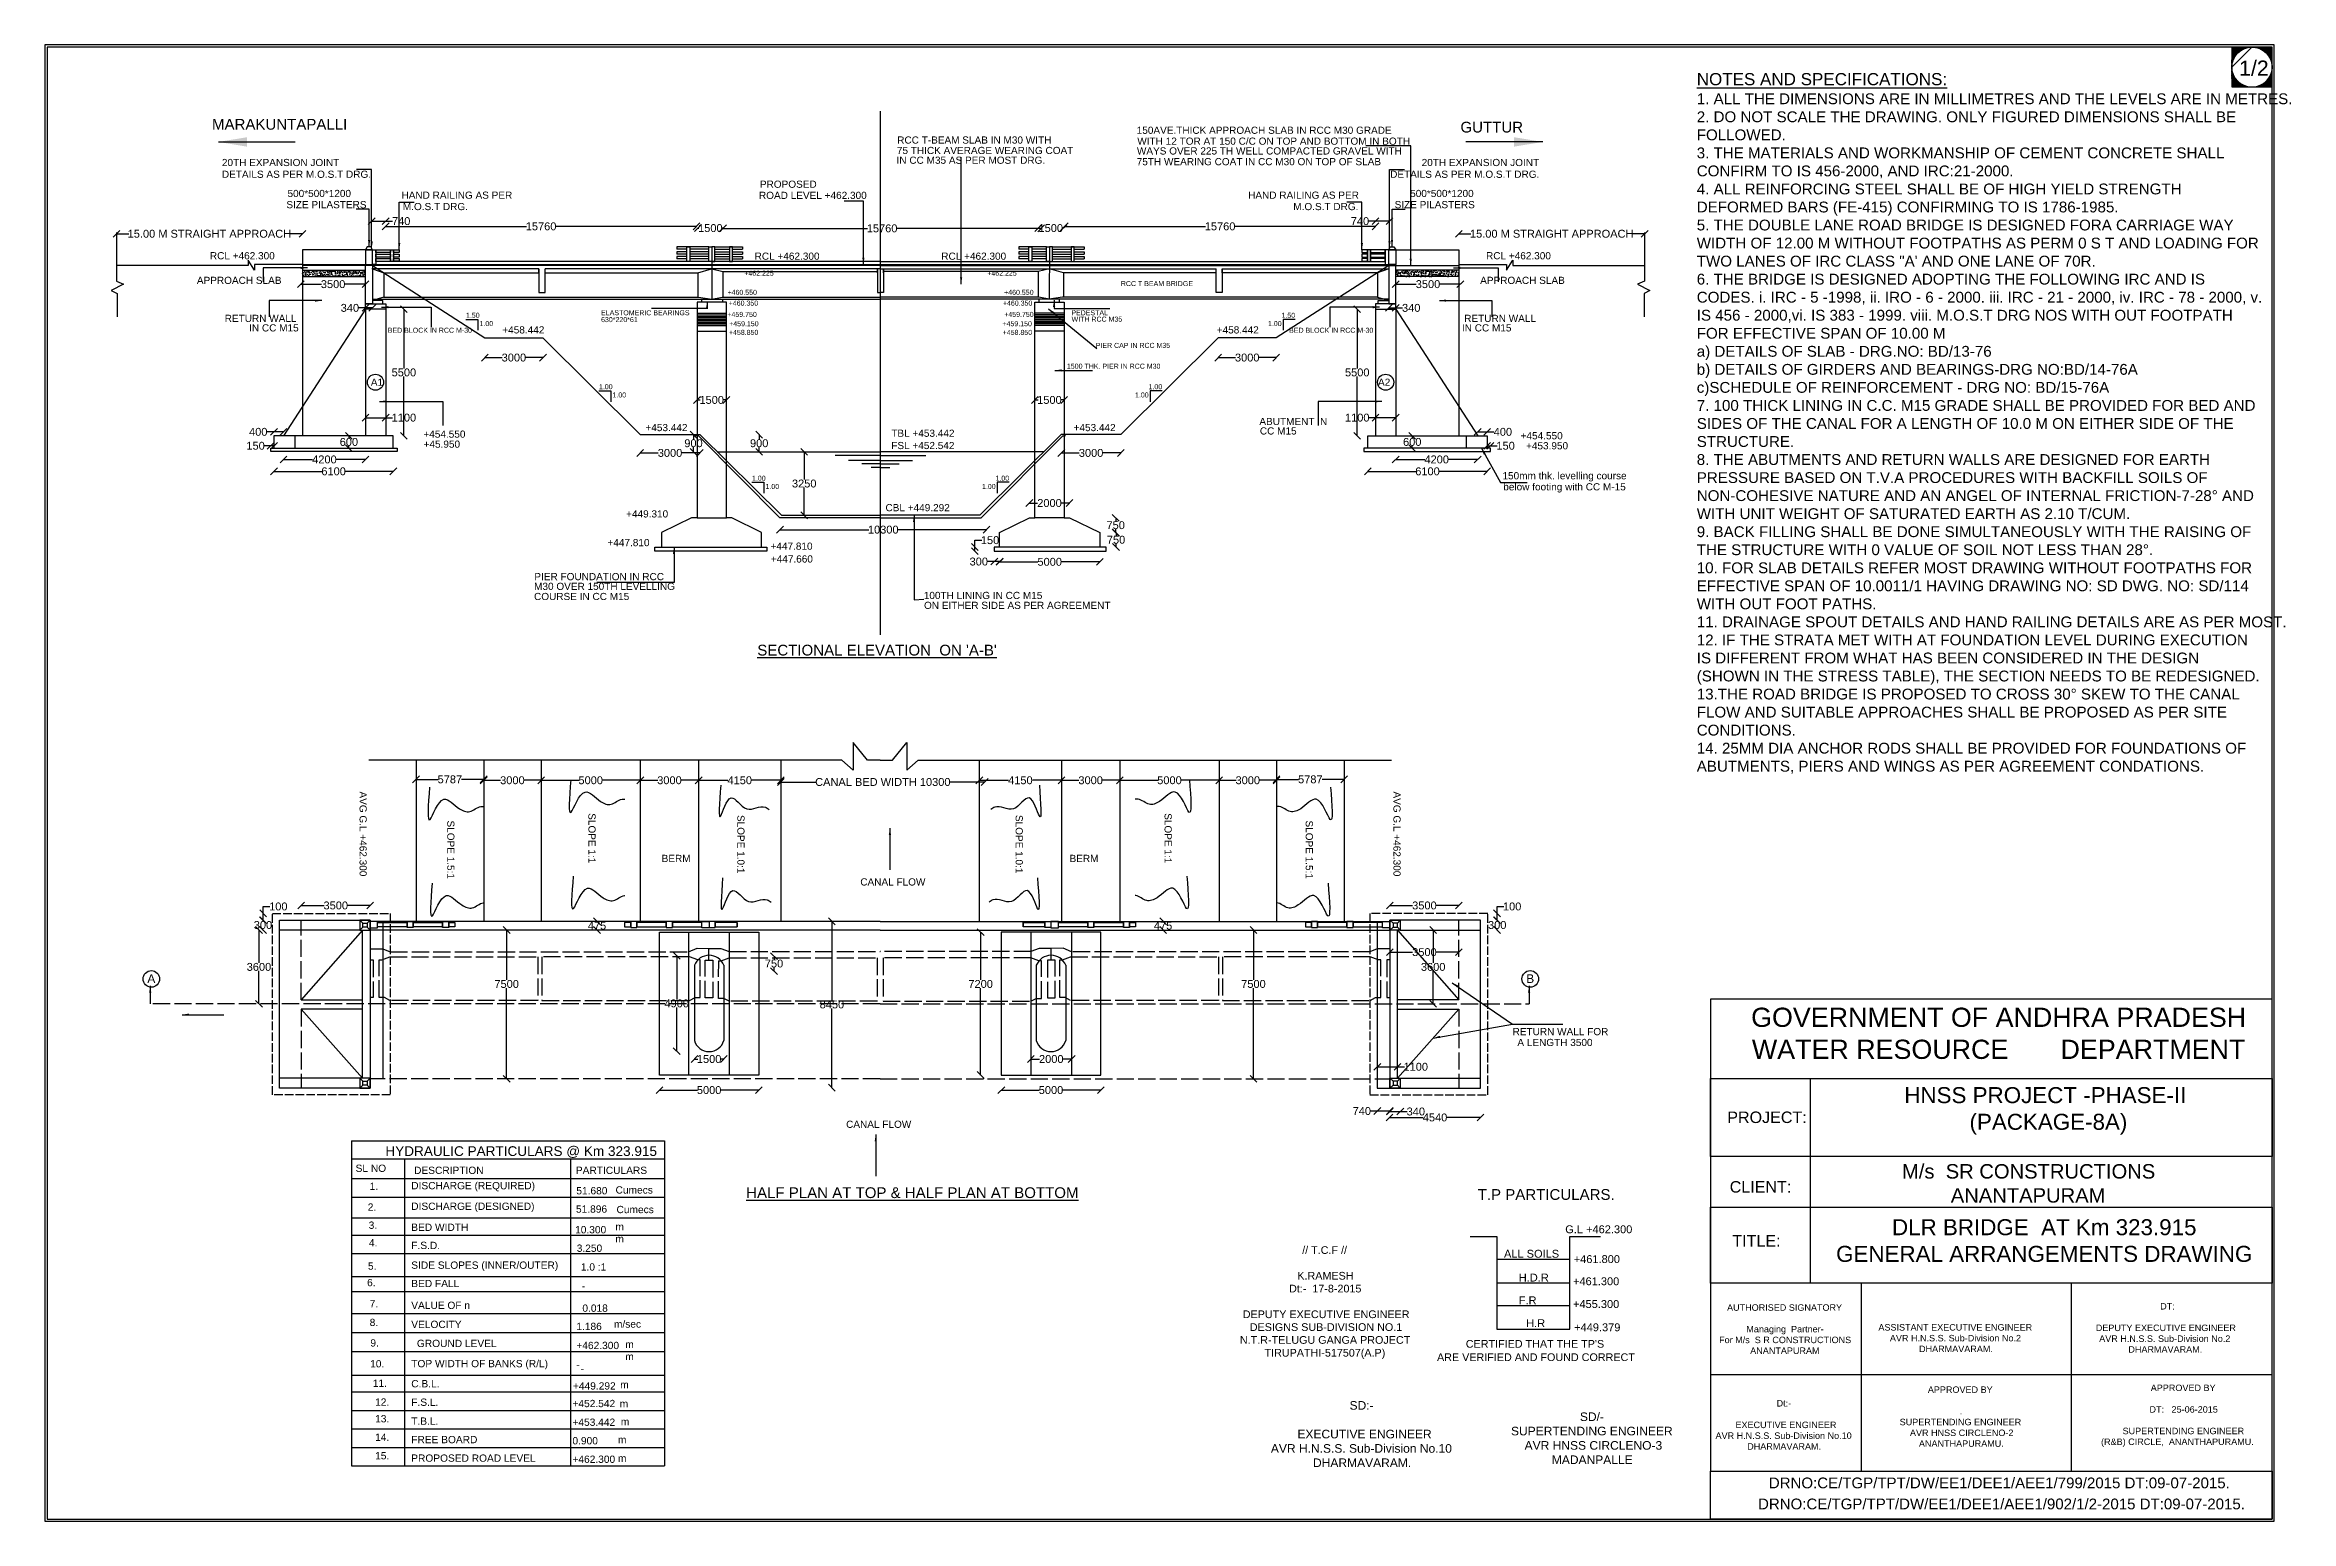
# Model space of a CAD drawing. Header units: millimetres. Extents: x 5124 to 3600313, y 2311 to 45949052.
# Drawn here: x 3568994 to 3600313, y 45928463 to 45949052 of the extents above; entities outside this region: 3.
import ezdxf

# ---------------------------------------------------------------- set-up
doc = ezdxf.new("R2010")
doc.units = ezdxf.units.MM
doc.header["$MEASUREMENT"] = 0
doc.linetypes.add('ACAD_ISO02W100', pattern=[15, 12, -3])
for name, color, linetype in [('DIMENSION', 7, 'Continuous'), ('DRAWING', 7, 'Continuous'), ('TEXT', 7, 'Continuous')]:
    doc.layers.add(name, color=color, linetype=linetype)
doc.styles.get("Standard").update_dxf_attribs({"font": 'arial.ttf', "height": 110})
doc.dimstyles.get("Standard").update_dxf_attribs({"dimtxt": 200, "dimasz": 110, "dimexe": 0.18, "dimexo": 0.0625, "dimgap": 0.09, "dimtad": 0, "dimtih": 1, "dimtoh": 1, "dimdec": 0, "dimzin": 0, "dimdsep": 46, "dimtxsty": 'Standard', "dimblk": 'OBLIQUE', "dimcen": 0.09, "dimse1": 1, "dimse2": 1, "dimadec": 0, "dimazin": 0, "dimtfac": 1, "dimtdec": 0, "dimtofl": 0, "dimtmove": 0, "dimatfit": 3, "dimfxl": 1, "dimtolj": 1, "dimtzin": 0, "dimarcsym": 0})

msp = doc.modelspace()

# ---------------------------------------------------------------- texts
at = {"layer": 'DIMENSION', "insert": (3592026.3, 45948659.6), "char_height": 150.9359, "width": 7905.523, "attachment_point": 1}
msp.add_mtext('{\\H1.1244x;\\LNOTES AND SPECIFICATIONS:  \\P}1. ALL THE DIMENSIONS ARE IN MILLIMETRES AND THE LEVELS ARE IN METRES. \\P2. DO NOT SCALE THE DRAWING. ONLY FIGURED DIMENSIONS SHALL BE FOLLOWED. \\P3. THE MATERIALS AND WORKMANSHIP OF CEMENT CONCRETE SHALL CONFIRM TO IS 456-2000, AND IRC:21-2000. \\P4. ALL REINFORCING STEEL SHALL BE OF HIGH YIELD STRENGTH DEFORMED BARS (FE-415) CONFIRMING TO IS 1786-1985. \\P5. THE DOUBLE LANE ROAD BRIDGE IS DESIGNED FORA CARRIAGE WAY WIDTH OF 12.00 M WITHOUT FOOTPATHS AS PERM 0 S T AND LOADING FOR TWO LANES OF IRC CLASS "A\' AND ONE LANE OF 70R. \\P6. THE BRIDGE IS DESIGNED ADOPTING THE FOLLOWING IRC AND IS CODES. i. IRC - 5 -1998, ii. IRO - 6 - 2000. iii. IRC - 21 - 2000, iv. IRC - 78 - 2000, v. IS 456 - 2000,vi. IS 383 - 1999. viii. M.O.S.T DRG NOS WITH OUT FOOTPATH FOR EFFECTIVE SPAN OF 10.00 M \\Pa) DETAILS OF SLAB - DRG.NO: BD/13-76\\Pb) DETAILS OF GIRDERS AND BEARINGS-DRG NO:BD/14-76A\\Pc)SCHEDULE OF REINFORCEMENT - DRG NO: BD/15-76A\\P7. 100 THICK LINING IN C.C. M15 GRADE SHALL BE PROVIDED FOR BED AND SIDES OF THE CANAL FOR A LENGTH OF 10.0 M ON EITHER SIDE OF THE STRUCTURE. \\P8. THE ABUTMENTS AND RETURN WALLS ARE DESIGNED FOR EARTH PRESSURE BASED ON T.V.A PROCEDURES WITH BACKFILL SOILS OF NON-COHESIVE NATURE AND AN ANGEL OF INTERNAL FRICTION-7-28° AND WITH UNIT WEIGHT OF SATURATED EARTH AS 2.10 T/CUM. \\P9. BACK FILLING SHALL BE DONE SIMULTANEOUSLY WITH THE RAISING OF THE STRUCTURE WITH 0 VALUE OF SOIL NOT LESS THAN 28°. \\P10. FOR SLAB DETAILS REFER MOST DRAWING WITHOUT FOOTPATHS FOR EFFECTIVE SPAN OF 10.0011/1 HAVING DRAWING NO: SD DWG. NO: SD/114 WITH OUT FOOT PATHS. \\P11. DRAINAGE SPOUT DETAILS AND HAND RAILING DETAILS ARE AS PER MOST. \\P12. IF THE STRATA MET WITH AT FOUNDATION LEVEL DURING EXECUTION IS DIFFERENT FROM WHAT HAS BEEN CONSIDERED IN THE DESIGN (SHOWN IN THE STRESS TABLE), THE SECTION NEEDS TO BE REDESIGNED. \\P13.THE ROAD BRIDGE IS PROPOSED TO CROSS 30° SKEW TO THE CANAL FLOW AND SUITABLE APPROACHES SHALL BE PROPOSED AS PER SITE CONDITIONS. \\P14. 25MM DIA ANCHOR RODS SHALL BE PROVIDED FOR FOUNDATIONS OF ABUTMENTS, PIERS AND WINGS AS PER AGREEMENT CONDATIONS.', dxfattribs=at)
at = {"layer": 'DRAWING', "char_height": 101.57, "attachment_point": 1}
for s, insert, width in [('Cumecs \\P', (3576963.7, 45932859.4), 533.301), ('m \\P', (3577008.3, 45930151.4), 104.754)]:
    msp.add_mtext(s, dxfattribs=dict(at, insert=insert, width=width))
at = {"layer": 'TEXT'}
for s, height, p in [('MARAKUNTAPALLI', 150, (3571323.4, 45947869.9)), ('GUTTUR', 150, (3588731.4, 45947830.3)), ('RCC T-BEAM SLAB IN M30 WITH', 100, (3580877.3, 45947675.7)), ('WITH 12 TOR AT 150 C/C ON TOP AND BOTTOM IN BOTH ', 100, (3584225.6, 45947660.2)), ('150AVE.THICK APPROACH SLAB IN RCC M30 GRADE ', 100, (3584217.2, 45947812.2)), ('20TH EXPANSION JOINT', 100, (3571461.4, 45947362.3)), ('75 THICK AVERAGE WEARING COAT', 100, (3580873.1, 45947530.2)), ('IN CC M35 AS PER MOST DRG.', 100, (3580868.6, 45947394.4)), ('WAYS OVER 225 TH WELL COMPACTED GRAVEL WITH', 100, (3584220.1, 45947523.7)), ('75TH WEARING COAT IN CC M30 ON TOP OF SLAB', 100, (3584217.1, 45947374)), ('20TH EXPANSION JOINT', 100, (3588190.4, 45947362.3)), ('DETAILS AS PER M.O.S.T DRG.', 100, (3571461, 45947198.4)), ('PROPOSED', 100, (3578963, 45947059.6)), ('DETAILS AS PER M.O.S.T DRG.', 100, (3587751.1, 45947198.4)), ('SIZE PILASTERS', 100, (3572360.3, 45946774.5)), ('500*500*1200', 100, (3572376.2, 45946930.6)), ('HAND RAILING AS PER ', 100, (3573965.6, 45946906.9)), ('M.O.S.T DRG.', 100, (3573984.2, 45946747.8)), ('ROAD LEVEL +462.300', 100, (3578950.2, 45946904.1)), ('HAND RAILING AS PER ', 100, (3585771.2, 45946906.9)), ('M.O.S.T DRG.', 100, (3586400.6, 45946747.8)), ('SIZE PILASTERS', 100, (3587813.8, 45946774.5)), ('500*500*1200', 100, (3588030.1, 45946930.6)), ('RCL +462.300', 100, (3571293.8, 45946061.9)), ('RCL +462.300', 100, (3578889.7, 45946055.8)), ('RCL +462.300', 100, (3581492.2, 45946055.8)), ('RCL +462.300', 100, (3589088.1, 45946061.9)), ('APPROACH SLAB', 100, (3571112.2, 45945718.5)), ('+462.225', 70, (3578745.4, 45945833.9)), ('+462.225', 70, (3582133.6, 45945833.9)), ('APPROACH SLAB', 100, (3589006.3, 45945718.5)), ('+460.550', 70, (3578511.4, 45945566.5)), ('+460.350', 70, (3578528.1, 45945415.9)), ('+460.350', 70, (3582351.6, 45945415.9)), ('+460.550', 70, (3582368.4, 45945566.5)), ('RCC T BEAM BRIDGE', 70, (3583996.4, 45945688.5)), ('RETURN WALL', 100, (3571500.3, 45945188.3)), ('630*220*61', 70, (3576748.4, 45945186)), ('ELASTOMERIC BEARINGS', 70, (3576749, 45945281.1)), ('+459.750', 70, (3578509.5, 45945258.8)), ('+459.150', 70, (3578534.8, 45945128.4)), ('+459.150', 70, (3582344.9, 45945128.4)), ('+459.750', 70, (3582370.2, 45945258.8)), ('WITH RCC M35', 70, (3583309.1, 45945192.6)), ('PEDESTAL', 70, (3583306, 45945281.1)), ('RETURN WALL', 100, (3588783.5, 45945188.3)), ('IN CC M15', 100, (3571840.9, 45945055.7)), ('+458.442', 100, (3575371.2, 45945027.7)), ('+458.850', 70, (3578531.4, 45945008.1)), ('+458.850', 70, (3582348.3, 45945008.1)), ('PIER CAP IN RCC M35', 70, (3583646.1, 45944826.5)), ('+458.442', 100, (3585333, 45945027.7)), ('IN CC M15', 100, (3588751.9, 45945055.7)), ('1500 THK. PIER IN RCC M30', 70, (3583243.9, 45944536.3)), ('+454.550', 100, (3574270.9, 45943573.7)), ('+453.442', 100, (3577367, 45943665)), ('TBL +453.442', 100, (3580795.1, 45943586.2)), ('+453.442', 100, (3583337.1, 45943665)), ('ABUTMENT IN', 100, (3585927.4, 45943750.7)), (' CC M15', 100, (3585895.8, 45943618.1)), ('+454.550', 100, (3589570.6, 45943551.3)), ('+45.950', 100, (3574273.5, 45943433.8)), ('FSL +452.542', 100, (3580794.6, 45943414.8)), ('+453.950', 100, (3589645.7, 45943411.4)), ('150mm thk. levelling course', 100, (3589317.1, 45942993.4)), ('below footing with CC M-15 ', 100, (3589328.5, 45942838.9)), ('+449.310', 100, (3577097.6, 45942461.2)), ('CBL +449.292', 100, (3580714.1, 45942547.9)), ('+447.810', 100, (3576837.5, 45942060.7)), ('+447.810', 100, (3579110.9, 45942011.2)), ('+447.660', 100, (3579115.6, 45941832.4)), ('COURSE IN CC M15', 100, (3575813.9, 45941309.3)), ('M30 OVER 150TH LEVELLING ', 100, (3575814.5, 45941450.5)), ('PIER FOUNDATION IN RCC ', 100, (3575818, 45941586.1)), ('100TH LINING IN CC M15', 100, (3581248.2, 45941323.9)), ('ON EITHER SIDE AS PER AGREEMENT', 100, (3581251.2, 45941185.5)), ("%%USECTIONAL ELEVATION  ON 'A-B'", 150, (3578926.5, 45940535.7)), ('BERM', 100, (3577593.4, 45937655.6)), ('BERM', 100, (3583280.6, 45937655.6)), ('CANAL FLOW', 100, (3580363, 45937327.8)), ('A', 120, (3570421.3, 45935968.8)), ('B', 120, (3589647.9, 45935968.8)), ('RETURN WALL FOR ', 100, (3589458.6, 45935239.7)), ('A LENGTH 3500', 100, (3589525.1, 45935088.6)), ('CANAL FLOW', 100, (3580165.4, 45933947.6)), ('%%UHALF PLAN AT TOP & HALF PLAN AT BOTTOM', 150, (3578771.8, 45932968.4)), ('T.P PARTICULARS.', 150, (3588972.2, 45932943)), ('ARE VERIFIED AND FOUND CORRECT', 107.397, (3588404.8, 45930695)), ("CERTIFIED THAT THE TP'S  ", 107.397, (3588805.9, 45930881.1))]:
    msp.add_text(s, height=height, dxfattribs=at).set_placement(p)
for s, p in [('AVG G.L +462.300', (3573380.6, 45938639.4)), ('AVG G.L +462.300', (3587796.7, 45938639.4)), ('SLOPE 1:1', (3576572, 45938336.1)), ('SLOPE 1.0:1', (3578648.6, 45938311.7)), ('SLOPE 1.0:1', (3582528.7, 45938311.7)), ('SLOPE 1:1', (3584605.3, 45938336.1)), ('SLOPE 1.5:1', (3574603.6, 45938234.5)), ('SLOPE 1.5:1', (3586573.8, 45938234.5))]:
    msp.add_text(s, height=100, rotation=270, dxfattribs=at).set_placement(p)
at = {"layer": 'TEXT', "color": 5}
msp.add_text('D.L.R.B @ KM 134.402-1', height=230, dxfattribs=at).set_placement((308082.8, 114156.4))
at = {"layer": 'TEXT'}
for s, insert, char_height, width, attachment_point in [('1/2', (3599588.6, 45948834.4), 212.67, 301.828, 1), ('1.50', (3574865, 45945316), 70, 1348.762, 1), ('1.00', (3575053.2, 45945200.6), 70, 186.348, 1), ('1.00', (3586237.9, 45945200.6), 70, 186.348, 3), ('1.50', (3586426.1, 45945316), 70, 1348.762, 3), ('BED BLOCK IN RCC M-30', (3573774.6, 45945107.7), 70, 1348.762, 1), ('BED BLOCK IN RCC M-30', (3587516.5, 45945107.7), 70, 1348.762, 3), ('A1', (3573538.2, 45944397.3), 100, 483.458, 1), ('1.00', (3576719, 45944320.3), 70, 186.348, 1), ('1.00', (3584572.1, 45944320.3), 70, 186.348, 3), ('A2', (3587752.9, 45944397.3), 100, 483.458, 3), ('1.00', (3576907.2, 45944204.9), 70, 186.348, 1), ('1.00', (3584383.9, 45944204.9), 70, 186.348, 3), ('1.00', (3578852.8, 45943043.6), 70, 186.348, 1), ('1.00', (3582438.2, 45943043.6), 70, 186.348, 3), ('1.00', (3579041, 45942928.2), 70, 186.348, 1), ('1.00', (3582250.1, 45942928.2), 70, 186.348, 3), ('PROJECT:', (3592452, 45934175.2), 160.39, 1496.449, 1), ('\\PHYDRAULIC PARTICULARS @ Km 323.915', (3573741.1, 45933916.6), 135.423, 5759.423, 1), (' SL NO', (3573285.8, 45933434.7), 101.57, 748.897, 1), (' DESCRIPTION ', (3574101.5, 45933406), 101.567, 1730.987, 1), ('PARTICULARS', (3576396.7, 45933406), 101.567, 1614.547, 1), ('\\pi821;M/s  SR CONSTRUCTIONS \\P\\pi1501.3;ANANTAPURAM', (3594067.3, 45933441.7), 201.342, 5138.025, 1), ('1.', (3573521.1, 45933183.9), 101.57, 149.937, 1), ('DISCHARGE (REQUIRED)', (3574101.5, 45933192.3), 101.567, 2832.054, 1), ('51.680', (3576403.1, 45933121.5), 101.57, 559.008, 1), (' Cumecs \\P ', (3576911, 45933132.3), 101.57, 633.623, 1), ('CLIENT:', (3592486, 45933204.5), 160.39, 1496.449, 1), ('2.', (3573495.1, 45932893.1), 101.57, 149.937, 1), ('3.', (3573507.8, 45932640.7), 101.57, 149.937, 1), ('DISCHARGE (DESIGNED)', (3574101.5, 45932904.7), 101.567, 2819.091, 1), ('\\P51.896', (3576398.2, 45933035.4), 101.57, 691.619, 1), ('\\pi1360.1;DLR BRIDGE  AT Km 323.915\\P\\pi580.62;GENERAL ARRANGEMENTS DRAWING', (3593388.6, 45932673.5), 223.243, 6930.066, 1), ('4.', (3573511.5, 45932395.1), 101.57, 149.937, 1), ('BED WIDTH', (3574101.5, 45932611.5), 101.57, 1282.093, 1), ('F.S.D.', (3574101.5, 45932358.9), 101.57, 626.019, 1), ('10.300', (3576386.2, 45932577.9), 101.57, 369.933, 1), ('3.250', (3576409, 45932319.8), 101.57, 464.471, 1), ('m \\Pm ', (3576948.9, 45932620), 101.57, 119.438, 1), ('G.L +462.300', (3590192.4, 45932587.7), 110, 1437.366, 1), ('TITLE:', (3592522.9, 45932452.9), 160.39, 869.707, 1), ('5.', (3573497.9, 45932070.9), 101.57, 149.937, 1), ('SIDE SLOPES (INNER/OUTER)', (3574101.5, 45932083.5), 101.567, 10322.353, 1), ('1.0 :1   ', (3576466.5, 45932058.3), 101.57, 913.751, 1), ('\\pi2382.7;// T.C.F //\\P\\pi2695.3;\\P\\pi2315;K.RAMESH\\P\\pi2199.5;Dt:-  17-8-2015\\P\\pi2695.3;\\P\\pi1512.4; DEPUTY EXECUTIVE ENGINEER\\P\\pi1651.9;DESIGNS SUB-DIVISION NO.1\\P\\pi1514.7;N.T.R-TELUGU GANGA PROJECT\\P\\pi1857.6;TIRUPATHI-517507(A.P)', (3584141.8, 45932296.4), 107.397, 5390.566, 1), ('ALL SOILS', (3589338.6, 45932246.5), 110, 1437.366, 1), ('+461.800', (3590310.4, 45932171.7), 110, 1437.366, 1), ('6.', (3573485.5, 45931840.4), 101.57, 149.937, 1), ('BED FALL', (3574101.5, 45931827.2), 101.57, 1084.319, 1), ('-', (3576479.3, 45931793.5), 101.6, 710.484, 1), ('H.D.R', (3589544.8, 45931914.2), 110, 1437.366, 1), ('+461.300', (3590300.6, 45931862.6), 110, 1437.366, 1), ('7.', (3573521.8, 45931545.9), 101.57, 149.937, 1), ('VALUE OF n', (3574101.5, 45931522.9), 101.57, 1340.714, 1), (' 0.018 ', (3576448.1, 45931483.8), 101.57, 465.135, 1), ('F.R', (3589544.8, 45931596.8), 110, 1437.366, 1), ('+455.300', (3590300.6, 45931545.1), 110, 1437.366, 1), ('\\pi1463.4;AUTHORISED SIGNATORY\\P\\pi2265;\\P\\pi1732;Managing  Partner-\\P\\pi1352.4;For M/s  S R CONSTRUCTIONS\\P\\pi1786.4;ANANTAPURAM', (3590985.4, 45931486.3), 90.253, 4530.072, 1), ('\\pi2134;  DT:\\P\\pi2265;\\P\\pi1271; DEPUTY EXECUTIVE ENGINEER\\P\\pi1353.9;AVR H.N.S.S. Sub-Division No.2\\P\\pi1760.5;DHARMAVARAM.', (3596284.2, 45931504), 90.253, 4530.072, 1), ('8.', (3573521.8, 45931284.6), 101.57, 149.937, 1), ('VELOCITY', (3574101.5, 45931257.4), 101.57, 1159.115, 1), ('1.186', (3576403.7, 45931228.9), 101.57, 464.886, 1), ('m/sec', (3576927.8, 45931262.1), 101.57, 440.567, 1), ('H.R', (3589647.4, 45931278.2), 110, 1437.366, 1), ('+449.379', (3590316.6, 45931220.6), 110, 1437.366, 1), ('\\pi2265;\\P\\P\\pi1193.9;ASSISTANT EXECUTIVE ENGINEER\\P\\pi1353.9;AVR H.N.S.S. Sub-Division No.2\\P\\pi1760.5;DHARMAVARAM.', (3593365.4, 45931511), 90.253, 4530.072, 1), ('9.', (3573531.5, 45930998.5), 101.57, 149.937, 1), ('  GROUND LEVEL', (3574101.5, 45930992), 101.567, 2665.565, 1), ('+462.300', (3576403.7, 45930963.4), 101.57, 464.886, 1), ('m \\Pm ', (3577085.6, 45930978.4), 101.57, 119.438, 1), ('10.', (3573528.4, 45930708.1), 101.57, 149.937, 1), ('TOP WIDTH OF BANKS (R/L)', (3574101.5, 45930710.3), 101.567, 3144.777, 1), ('-', (3576403.7, 45930698), 101.6, 1266.128, 1), ('-', (3576464.2, 45930636.5), 101.6, 842.538, 1), ('11.', (3573566, 45930436.1), 101.57, 149.937, 1), ('12.', (3573597.5, 45930173.5), 101.57, 149.937, 1), ('C.B.L.', (3574101.5, 45930429.9), 101.57, 620.741, 1), ('F.S.L.', (3574101.5, 45930171.8), 101.57, 587.014, 1), ('\\P+452.542', (3576349.2, 45930322.7), 101.57, 753.23, 1), ('+449.292', (3576356.3, 45930398.8), 101.57, 753.23, 1), ('m', (3577015.6, 45930417.1), 101.6, 119.438, 1), ('\\pi4077.2;SD:- \\P\\pi4238.5;\\P\\pi3256.8;  EXECUTIVE ENGINEER\\P\\pi2980.1;AVR H.N.S.S. Sub-Division No.10\\P\\pi3567.7;DHARMAVARAM.', (3583107.8, 45930136.4), 120, 8476.996, 1), ('\\pi2170.3;Dt:- \\P\\pi2265;\\P\\pi1526.7;  EXECUTIVE ENGINEER\\P\\pi1318.6;AVR H.N.S.S. Sub-Division No.10\\P\\pi1760.5;DHARMAVARAM.', (3590969.4, 45930150.8), 90.253, 4530.072, 1), ('\\pi1813.6;APPROVED BY\\P\\pi2265;\\P\\pi2258.7;.  \\P\\pi1421;SUPERTENDING ENGINEER                \\P\\pi1529.2; AVR HNSS CIRCLENO-2\\P\\pi0;^I^I^I^I       ANANTHAPURAMU.', (3593434.8, 45930341.1), 90.253, 4530.072, 1), ('\\pi1813.6;APPROVED BY\\P\\pi2265;\\P\\pi1795.9;DT:   25-06-2015\\P\\pi2265;\\P\\pi1421;SUPERTENDING ENGINEER                \\P\\pi0;                                (R&B) CIRCLE,  ANANTHAPURAMU.', (3596543, 45930366.5), 90.253, 4530.072, 1), ('13.', (3573597.9, 45929941.5), 101.57, 149.937, 1), ('T.B.L.', (3574101.5, 45929908.2), 101.57, 600.78, 1), ('+453.442', (3576349.2, 45929892.6), 101.57, 753.23, 1), ('m ', (3577023.9, 45929899.6), 101.57, 204.292, 1), ('\\pi4215.2; \\P\\pi4238.5;\\P\\pi4077.2;SD/-  \\P\\pi3116.3;SUPERTENDING ENGINEER                \\P\\pi3259.5; AVR HNSS CIRCLENO-3    \\P\\pi3685.6;MADANPALLE', (3586319.8, 45930378.5), 120, 8476.996, 1), ('14.', (3573597.9, 45929683.4), 101.57, 149.937, 1), ('FREE BOARD', (3574101.5, 45929650.1), 101.57, 1540.826, 1), ('0.900', (3576349.2, 45929634.5), 101.57, 753.23, 1), ('m ', (3576983.7, 45929648.6), 101.57, 204.292, 1), ('15.', (3573597.9, 45929425.3), 101.57, 149.937, 1), ('PROPOSED ROAD LEVEL', (3574101.5, 45929392), 101.567, 1987.219, 1), ('+462.300', (3576349.2, 45929376.4), 101.57, 753.23, 1), ('m ', (3576983.7, 45929390.5), 101.57, 204.292, 1), ('\\pi1802.9;DRNO:CE/TGP/TPT/DW/EE1/DEE1/AEE1/799/2015 DT:09-07-2015. ', (3591228.3, 45929070.1), 150, 10000.158, 1), ('\\pi1622.4;DRNO:CE/TGP/TPT/DW/EE1/DEE1/AEE1/902/1/2-2015 DT:09-07-2015. ', (3591258.4, 45928776.6), 150, 10000.158, 1)]:
    msp.add_mtext(s, dxfattribs=dict(at, insert=insert, char_height=char_height, width=width, attachment_point=attachment_point))
at = {"layer": 'TEXT', "color": 7, "width": 7639.924, "attachment_point": 5}
for s, insert, char_height in [('GOVERNMENT OF ANDHRA PRADESH\\PWATER RESOURCE       DEPARTMENT', (3596235.7, 45935264.5), 267.891), ('HNSS PROJECT -PHASE-II\\P (PACKAGE-8A)', (3596886.7, 45934184.3), 223.243)]:
    msp.add_mtext(s, dxfattribs=dict(at, insert=insert, char_height=char_height))

# ---------------------------------------------------------------- blocks, each defined once
blk = doc.blocks.new('_Oblique')
at = {"color": 0, "linetype": 'ByBlock', "lineweight": -2}
blk.add_line((-0.5, -0.5), (0.5, 0.5), dxfattribs=at)
blk = doc.blocks.new('*D41')
at = {"layer": 'Defpoints', "color": 0, "transparency": 16777216}
for p in [(3572584, 45946418), (3569991, 45946371), (3572584, 45946196)]:
    blk.add_point(p, dxfattribs=at)
at = {"layer": 'DIMENSION', "color": 0, "lineweight": -2, "transparency": 16777216}
for p, q in [((3569991, 45946418), (3570162, 45946418)), ((3572584, 45946418), (3572413, 45946418))]:
    blk.add_line(p, q, dxfattribs=at)
at = {"layer": 'DIMENSION', "color": 0, "lineweight": -2, "transparency": 16777216, "xscale": 95, "yscale": 95, "zscale": 95, "rotation": 180}
blk.add_blockref('_Oblique', (3569991, 45946418), dxfattribs=at)
at = {"layer": 'DIMENSION', "color": 0, "lineweight": -2, "transparency": 16777216, "xscale": 95, "yscale": 95, "zscale": 95}
blk.add_blockref('_Oblique', (3572584, 45946418), dxfattribs=at)
at = {"layer": 'DIMENSION', "color": 0, "transparency": 16777216, "insert": (3571287, 45946418), "char_height": 110, "attachment_point": 5}
blk.add_mtext('\\A1;15.00 M STRAIGHT APPROACH', dxfattribs=at)
blk = doc.blocks.new('*D42')
at = {"layer": 'Defpoints', "color": 0, "transparency": 16777216}
for p in [(3573550, 45946593), (3573745, 45946594), (3573745, 45946594)]:
    blk.add_point(p, dxfattribs=at)
at = {"layer": 'DIMENSION', "color": 0, "lineweight": -2, "transparency": 16777216}
for p, q in [((3573550, 45946594), (3573745, 45946594)), ((3573745, 45946594), (3573840, 45946594))]:
    blk.add_line(p, q, dxfattribs=at)
at = {"layer": 'DIMENSION', "color": 0, "lineweight": -2, "transparency": 16777216, "xscale": 95, "yscale": 95, "zscale": 95, "rotation": 180}
blk.add_blockref('_Oblique', (3573550, 45946594), dxfattribs=at)
at = {"layer": 'DIMENSION', "color": 0, "lineweight": -2, "transparency": 16777216, "xscale": 95, "yscale": 95, "zscale": 95}
blk.add_blockref('_Oblique', (3573745, 45946594), dxfattribs=at)
at = {"layer": 'DIMENSION', "color": 0, "transparency": 16777216, "insert": (3573961, 45946594), "char_height": 110, "attachment_point": 5}
blk.add_mtext('\\A1;740', dxfattribs=at)
blk = doc.blocks.new('*D43')
at = {"layer": 'Defpoints', "color": 0, "transparency": 16777216}
for p in [(3573745, 45946594), (3578078, 45946521), (3578078, 45946517)]:
    blk.add_point(p, dxfattribs=at)
at = {"layer": 'DIMENSION', "color": 0, "lineweight": -2, "transparency": 16777216}
for p, q in [((3573745, 45946521), (3575710, 45946521)), ((3578078, 45946521), (3576113, 45946521))]:
    blk.add_line(p, q, dxfattribs=at)
at = {"layer": 'DIMENSION', "color": 0, "lineweight": -2, "transparency": 16777216, "xscale": 95, "yscale": 95, "zscale": 95, "rotation": 180}
blk.add_blockref('_Oblique', (3573745, 45946521), dxfattribs=at)
at = {"layer": 'DIMENSION', "color": 0, "lineweight": -2, "transparency": 16777216, "xscale": 95, "yscale": 95, "zscale": 95}
blk.add_blockref('_Oblique', (3578078, 45946521), dxfattribs=at)
at = {"layer": 'DIMENSION', "color": 0, "transparency": 16777216, "insert": (3575912, 45946521), "char_height": 110, "attachment_point": 5}
blk.add_mtext('\\A1;15760', dxfattribs=at)
blk = doc.blocks.new('*D44')
at = {"layer": 'Defpoints', "color": 0, "transparency": 16777216}
for p in [(3578448, 45946497), (3578097, 45945875), (3578448, 45945873)]:
    blk.add_point(p, dxfattribs=at)
at = {"layer": 'DIMENSION', "color": 0, "lineweight": -2, "transparency": 16777216}
for p, q in [((3578097, 45946497), (3578113, 45946497)), ((3578448, 45946497), (3578431, 45946497))]:
    blk.add_line(p, q, dxfattribs=at)
at = {"layer": 'DIMENSION', "color": 0, "lineweight": -2, "transparency": 16777216, "xscale": 95, "yscale": 95, "zscale": 95, "rotation": 180}
blk.add_blockref('_Oblique', (3578097, 45946497), dxfattribs=at)
at = {"layer": 'DIMENSION', "color": 0, "lineweight": -2, "transparency": 16777216, "xscale": 95, "yscale": 95, "zscale": 95}
blk.add_blockref('_Oblique', (3578448, 45946497), dxfattribs=at)
at = {"layer": 'DIMENSION', "color": 0, "transparency": 16777216, "insert": (3578272, 45946497), "char_height": 110, "attachment_point": 5}
blk.add_mtext('\\A1;1500', dxfattribs=at)
blk = doc.blocks.new('*D45')
at = {"layer": 'Defpoints', "color": 0, "transparency": 16777216}
for p in [(3578448, 45946497), (3582886, 45946520), (3582886, 45946493)]:
    blk.add_point(p, dxfattribs=at)
at = {"layer": 'DIMENSION', "color": 0, "lineweight": -2, "transparency": 16777216}
for p, q in [((3578448, 45946493), (3580465, 45946493)), ((3582886, 45946493), (3580869, 45946493))]:
    blk.add_line(p, q, dxfattribs=at)
at = {"layer": 'DIMENSION', "color": 0, "lineweight": -2, "transparency": 16777216, "xscale": 95, "yscale": 95, "zscale": 95, "rotation": 180}
blk.add_blockref('_Oblique', (3578448, 45946493), dxfattribs=at)
at = {"layer": 'DIMENSION', "color": 0, "lineweight": -2, "transparency": 16777216, "xscale": 95, "yscale": 95, "zscale": 95}
blk.add_blockref('_Oblique', (3582886, 45946493), dxfattribs=at)
at = {"layer": 'DIMENSION', "color": 0, "transparency": 16777216, "insert": (3580667, 45946493), "char_height": 110, "attachment_point": 5}
blk.add_mtext('\\A1;15760', dxfattribs=at)
blk = doc.blocks.new('*D46')
at = {"layer": 'Defpoints', "color": 0, "transparency": 16777216}
for p in [(3572561, 45945719), (3573463, 45945715), (3573463, 45945715)]:
    blk.add_point(p, dxfattribs=at)
at = {"layer": 'DIMENSION', "color": 0, "lineweight": -2, "transparency": 16777216}
for p, q in [((3572561, 45945715), (3572848, 45945715)), ((3573463, 45945715), (3573176, 45945715))]:
    blk.add_line(p, q, dxfattribs=at)
at = {"layer": 'DIMENSION', "color": 0, "lineweight": -2, "transparency": 16777216, "xscale": 95, "yscale": 95, "zscale": 95, "rotation": 180}
blk.add_blockref('_Oblique', (3572561, 45945715), dxfattribs=at)
at = {"layer": 'DIMENSION', "color": 0, "lineweight": -2, "transparency": 16777216, "xscale": 95, "yscale": 95, "zscale": 95}
blk.add_blockref('_Oblique', (3573463, 45945715), dxfattribs=at)
at = {"layer": 'DIMENSION', "color": 0, "transparency": 16777216, "insert": (3573012, 45945715), "char_height": 110, "attachment_point": 5}
blk.add_mtext('\\A1;3500', dxfattribs=at)
blk = doc.blocks.new('*D47')
at = {"layer": 'Defpoints', "color": 0, "transparency": 16777216}
for p in [(3573463, 45945440), (3573463, 45945384), (3573559, 45945440)]:
    blk.add_point(p, dxfattribs=at)
at = {"layer": 'DIMENSION', "color": 0, "lineweight": -2, "transparency": 16777216}
for p, q in [((3573463, 45945384), (3573368, 45945384)), ((3573559, 45945384), (3573463, 45945384))]:
    blk.add_line(p, q, dxfattribs=at)
at = {"layer": 'DIMENSION', "color": 0, "lineweight": -2, "transparency": 16777216, "xscale": 95, "yscale": 95, "zscale": 95, "rotation": 180}
blk.add_blockref('_Oblique', (3573463, 45945384), dxfattribs=at)
at = {"layer": 'DIMENSION', "color": 0, "lineweight": -2, "transparency": 16777216, "xscale": 95, "yscale": 95, "zscale": 95}
blk.add_blockref('_Oblique', (3573559, 45945384), dxfattribs=at)
at = {"layer": 'DIMENSION', "color": 0, "transparency": 16777216, "insert": (3573246, 45945384), "char_height": 110, "attachment_point": 5}
blk.add_mtext('\\A1;340', dxfattribs=at)
blk = doc.blocks.new('*D48')
at = {"layer": 'Defpoints', "color": 0, "transparency": 16777216}
for p in [(3573463, 45943853), (3573745, 45943853), (3573745, 45943853)]:
    blk.add_point(p, dxfattribs=at)
at = {"layer": 'DIMENSION', "color": 0, "lineweight": -2, "transparency": 16777216}
for p, q in [((3573463, 45943853), (3573745, 45943853)), ((3573745, 45943853), (3573840, 45943853))]:
    blk.add_line(p, q, dxfattribs=at)
at = {"layer": 'DIMENSION', "color": 0, "lineweight": -2, "transparency": 16777216, "xscale": 95, "yscale": 95, "zscale": 95, "rotation": 180}
blk.add_blockref('_Oblique', (3573463, 45943853), dxfattribs=at)
at = {"layer": 'DIMENSION', "color": 0, "lineweight": -2, "transparency": 16777216, "xscale": 95, "yscale": 95, "zscale": 95}
blk.add_blockref('_Oblique', (3573745, 45943853), dxfattribs=at)
at = {"layer": 'DIMENSION', "color": 0, "transparency": 16777216, "insert": (3573999, 45943853), "char_height": 110, "attachment_point": 5}
blk.add_mtext('\\A1;1100', dxfattribs=at)
blk = doc.blocks.new('*D49')
at = {"layer": 'Defpoints', "color": 0, "transparency": 16777216}
for p in [(3573232, 45943600), (3573232, 45943600), (3573232, 45943427)]:
    blk.add_point(p, dxfattribs=at)
at = {"layer": 'DIMENSION', "color": 0, "lineweight": -2, "transparency": 16777216}
for p, q in [((3573232, 45943600), (3573232, 45943570)), ((3573232, 45943427), (3573232, 45943457))]:
    blk.add_line(p, q, dxfattribs=at)
at = {"layer": 'DIMENSION', "color": 0, "lineweight": -2, "transparency": 16777216, "xscale": 95, "yscale": 95, "zscale": 95}
for p, rotation in [((3573232, 45943600), 90), ((3573232, 45943427), 270)]:
    blk.add_blockref('_Oblique', p, dxfattribs=dict(at, rotation=rotation))
at = {"layer": 'DIMENSION', "color": 0, "transparency": 16777216, "insert": (3573232, 45943514), "char_height": 110, "attachment_point": 5}
blk.add_mtext('\\A1;600', dxfattribs=at)
blk = doc.blocks.new('*D50')
at = {"layer": 'Defpoints', "color": 0, "transparency": 16777216}
for p in [(3572187, 45943655), (3572187, 45943600), (3572319, 45943600)]:
    blk.add_point(p, dxfattribs=at)
at = {"layer": 'DIMENSION', "color": 0, "lineweight": -2, "transparency": 16777216}
for p, q in [((3572187, 45943655), (3572092, 45943655)), ((3572319, 45943655), (3572187, 45943655))]:
    blk.add_line(p, q, dxfattribs=at)
at = {"layer": 'DIMENSION', "color": 0, "lineweight": -2, "transparency": 16777216, "xscale": 95, "yscale": 95, "zscale": 95, "rotation": 180}
blk.add_blockref('_Oblique', (3572187, 45943655), dxfattribs=at)
at = {"layer": 'DIMENSION', "color": 0, "lineweight": -2, "transparency": 16777216, "xscale": 95, "yscale": 95, "zscale": 95}
blk.add_blockref('_Oblique', (3572319, 45943655), dxfattribs=at)
at = {"layer": 'DIMENSION', "color": 0, "transparency": 16777216, "insert": (3571968, 45943655), "char_height": 110, "attachment_point": 5}
blk.add_mtext('\\A1;400', dxfattribs=at)
blk = doc.blocks.new('*D51')
at = {"layer": 'Defpoints', "color": 0, "transparency": 16777216}
for p in [(3572142, 45943461), (3572142, 45943427), (3572187, 45943427)]:
    blk.add_point(p, dxfattribs=at)
at = {"layer": 'DIMENSION', "color": 0, "lineweight": -2, "transparency": 16777216}
for p, q in [((3572142, 45943461), (3572047, 45943461)), ((3572187, 45943461), (3572142, 45943461))]:
    blk.add_line(p, q, dxfattribs=at)
at = {"layer": 'DIMENSION', "color": 0, "lineweight": -2, "transparency": 16777216, "xscale": 95, "yscale": 95, "zscale": 95, "rotation": 180}
blk.add_blockref('_Oblique', (3572142, 45943461), dxfattribs=at)
at = {"layer": 'DIMENSION', "color": 0, "lineweight": -2, "transparency": 16777216, "xscale": 95, "yscale": 95, "zscale": 95}
blk.add_blockref('_Oblique', (3572187, 45943461), dxfattribs=at)
at = {"layer": 'DIMENSION', "color": 0, "transparency": 16777216, "insert": (3571931, 45943461), "char_height": 110, "attachment_point": 5}
blk.add_mtext('\\A1;150', dxfattribs=at)
blk = doc.blocks.new('*D52')
at = {"layer": 'Defpoints', "color": 0, "transparency": 16777216}
for p in [(3572319, 45943600), (3573463, 45943600), (3573463, 45943270)]:
    blk.add_point(p, dxfattribs=at)
at = {"layer": 'DIMENSION', "color": 0, "lineweight": -2, "transparency": 16777216}
for p, q in [((3572319, 45943270), (3572724, 45943270)), ((3573463, 45943270), (3573057, 45943270))]:
    blk.add_line(p, q, dxfattribs=at)
at = {"layer": 'DIMENSION', "color": 0, "lineweight": -2, "transparency": 16777216, "xscale": 95, "yscale": 95, "zscale": 95, "rotation": 180}
blk.add_blockref('_Oblique', (3572319, 45943270), dxfattribs=at)
at = {"layer": 'DIMENSION', "color": 0, "lineweight": -2, "transparency": 16777216, "xscale": 95, "yscale": 95, "zscale": 95}
blk.add_blockref('_Oblique', (3573463, 45943270), dxfattribs=at)
at = {"layer": 'DIMENSION', "color": 0, "transparency": 16777216, "insert": (3572891, 45943270), "char_height": 110, "attachment_point": 5}
blk.add_mtext('\\A1;4200', dxfattribs=at)
blk = doc.blocks.new('*D53')
at = {"layer": 'Defpoints', "color": 0, "transparency": 16777216}
for p in [(3572187, 45943427), (3573852, 45943427), (3573852, 45943104)]:
    blk.add_point(p, dxfattribs=at)
at = {"layer": 'DIMENSION', "color": 0, "lineweight": -2, "transparency": 16777216}
for p, q in [((3572187, 45943104), (3572855, 45943104)), ((3573852, 45943104), (3573184, 45943104))]:
    blk.add_line(p, q, dxfattribs=at)
at = {"layer": 'DIMENSION', "color": 0, "lineweight": -2, "transparency": 16777216, "xscale": 95, "yscale": 95, "zscale": 95, "rotation": 180}
blk.add_blockref('_Oblique', (3572187, 45943104), dxfattribs=at)
at = {"layer": 'DIMENSION', "color": 0, "lineweight": -2, "transparency": 16777216, "xscale": 95, "yscale": 95, "zscale": 95}
blk.add_blockref('_Oblique', (3573852, 45943104), dxfattribs=at)
at = {"layer": 'DIMENSION', "color": 0, "transparency": 16777216, "insert": (3573019, 45943104), "char_height": 110, "attachment_point": 5}
blk.add_mtext('\\A1;6100', dxfattribs=at)
blk = doc.blocks.new('*D54')
at = {"layer": 'Defpoints', "color": 0, "transparency": 16777216}
for p in [(3573745, 45945367), (3573852, 45943600), (3573999, 45943600)]:
    blk.add_point(p, dxfattribs=at)
at = {"layer": 'DIMENSION', "color": 0, "lineweight": -2, "transparency": 16777216}
for p, q in [((3573999, 45945367), (3573999, 45944540)), ((3573999, 45943600), (3573999, 45944427))]:
    blk.add_line(p, q, dxfattribs=at)
at = {"layer": 'DIMENSION', "color": 0, "lineweight": -2, "transparency": 16777216, "xscale": 95, "yscale": 95, "zscale": 95}
for p, rotation in [((3573999, 45945367), 90), ((3573999, 45943600), 270)]:
    blk.add_blockref('_Oblique', p, dxfattribs=dict(at, rotation=rotation))
at = {"layer": 'DIMENSION', "color": 0, "transparency": 16777216, "insert": (3573999, 45944484), "char_height": 110, "attachment_point": 5}
blk.add_mtext('\\A1;5500', dxfattribs=at)
blk = doc.blocks.new('*D55')
at = {"layer": 'Defpoints', "color": 0, "transparency": 16777216}
for p in [(3575128, 45944967), (3575938, 45944967), (3575938, 45944691)]:
    blk.add_point(p, dxfattribs=at)
at = {"layer": 'DIMENSION', "color": 0, "lineweight": -2, "transparency": 16777216}
for p, q in [((3575128, 45944691), (3575369, 45944691)), ((3575938, 45944691), (3575697, 45944691))]:
    blk.add_line(p, q, dxfattribs=at)
at = {"layer": 'DIMENSION', "color": 0, "lineweight": -2, "transparency": 16777216, "xscale": 95, "yscale": 95, "zscale": 95, "rotation": 180}
blk.add_blockref('_Oblique', (3575128, 45944691), dxfattribs=at)
at = {"layer": 'DIMENSION', "color": 0, "lineweight": -2, "transparency": 16777216, "xscale": 95, "yscale": 95, "zscale": 95}
blk.add_blockref('_Oblique', (3575938, 45944691), dxfattribs=at)
at = {"layer": 'DIMENSION', "color": 0, "transparency": 16777216, "insert": (3575533, 45944691), "char_height": 110, "attachment_point": 5}
blk.add_mtext('\\A1;3000', dxfattribs=at)
blk = doc.blocks.new('*D56')
at = {"layer": 'Defpoints', "color": 0, "transparency": 16777216}
for p in [(3577294, 45943617), (3578125, 45943617), (3578125, 45943361)]:
    blk.add_point(p, dxfattribs=at)
at = {"layer": 'DIMENSION', "color": 0, "lineweight": -2, "transparency": 16777216}
for p, q in [((3577294, 45943361), (3577546, 45943361)), ((3578125, 45943361), (3577874, 45943361))]:
    blk.add_line(p, q, dxfattribs=at)
at = {"layer": 'DIMENSION', "color": 0, "lineweight": -2, "transparency": 16777216, "xscale": 95, "yscale": 95, "zscale": 95, "rotation": 180}
blk.add_blockref('_Oblique', (3577294, 45943361), dxfattribs=at)
at = {"layer": 'DIMENSION', "color": 0, "lineweight": -2, "transparency": 16777216, "xscale": 95, "yscale": 95, "zscale": 95}
blk.add_blockref('_Oblique', (3578125, 45943361), dxfattribs=at)
at = {"layer": 'DIMENSION', "color": 0, "transparency": 16777216, "insert": (3577710, 45943361), "char_height": 110, "attachment_point": 5}
blk.add_mtext('\\A1;3000', dxfattribs=at)
blk = doc.blocks.new('*D57')
at = {"layer": 'Defpoints', "color": 0, "transparency": 16777216}
for p in [(3578086, 45944100), (3578495, 45944100), (3578495, 45944100)]:
    blk.add_point(p, dxfattribs=at)
at = {"layer": 'DIMENSION', "color": 0, "lineweight": -2, "transparency": 16777216}
for p, q in [((3578086, 45944100), (3578132, 45944100)), ((3578495, 45944100), (3578450, 45944100))]:
    blk.add_line(p, q, dxfattribs=at)
at = {"layer": 'DIMENSION', "color": 0, "lineweight": -2, "transparency": 16777216, "xscale": 95, "yscale": 95, "zscale": 95, "rotation": 180}
blk.add_blockref('_Oblique', (3578086, 45944100), dxfattribs=at)
at = {"layer": 'DIMENSION', "color": 0, "lineweight": -2, "transparency": 16777216, "xscale": 95, "yscale": 95, "zscale": 95}
blk.add_blockref('_Oblique', (3578495, 45944100), dxfattribs=at)
at = {"layer": 'DIMENSION', "color": 0, "transparency": 16777216, "insert": (3578291, 45944100), "char_height": 110, "attachment_point": 5}
blk.add_mtext('\\A1;1500', dxfattribs=at)
blk = doc.blocks.new('*D58')
at = {"layer": 'Defpoints', "color": 0, "transparency": 16777216}
for p in [(3578125, 45943617), (3578953, 45943617), (3578495, 45943376)]:
    blk.add_point(p, dxfattribs=at)
at = {"layer": 'DIMENSION', "color": 0, "lineweight": -2, "transparency": 16777216}
for p, q in [((3578953, 45943617), (3578953, 45943553)), ((3578953, 45943376), (3578953, 45943440))]:
    blk.add_line(p, q, dxfattribs=at)
at = {"layer": 'DIMENSION', "color": 0, "lineweight": -2, "transparency": 16777216, "xscale": 95, "yscale": 95, "zscale": 95}
for p, rotation in [((3578953, 45943617), 90), ((3578953, 45943376), 270)]:
    blk.add_blockref('_Oblique', p, dxfattribs=dict(at, rotation=rotation))
at = {"layer": 'DIMENSION', "color": 0, "transparency": 16777216, "insert": (3578953, 45943496), "char_height": 110, "attachment_point": 5}
blk.add_mtext('\\A1;900', dxfattribs=at)
blk = doc.blocks.new('*D59')
at = {"layer": 'Defpoints', "color": 0, "transparency": 16777216}
for p in [(3579641, 45943376), (3579581, 45942491), (3579581, 45942491)]:
    blk.add_point(p, dxfattribs=at)
at = {"layer": 'DIMENSION', "color": 0, "lineweight": -2, "transparency": 16777216}
for p, q in [((3579581, 45943376), (3579581, 45942990)), ((3579581, 45942491), (3579581, 45942877))]:
    blk.add_line(p, q, dxfattribs=at)
at = {"layer": 'DIMENSION', "color": 0, "lineweight": -2, "transparency": 16777216, "xscale": 95, "yscale": 95, "zscale": 95}
for p, rotation in [((3579581, 45943376), 90), ((3579581, 45942491), 270)]:
    blk.add_blockref('_Oblique', p, dxfattribs=dict(at, rotation=rotation))
at = {"layer": 'DIMENSION', "color": 0, "transparency": 16777216, "insert": (3579581, 45942934), "char_height": 110, "attachment_point": 5}
blk.add_mtext('\\A1;3250', dxfattribs=at)
blk = doc.blocks.new('*D60')
at = {"layer": 'Defpoints', "color": 0, "transparency": 16777216}
for p in [(3579243, 45942457), (3582122, 45942457), (3582122, 45942291)]:
    blk.add_point(p, dxfattribs=at)
at = {"layer": 'DIMENSION', "color": 0, "lineweight": -2, "transparency": 16777216}
for p, q in [((3579243, 45942291), (3580481, 45942291)), ((3582122, 45942291), (3580884, 45942291))]:
    blk.add_line(p, q, dxfattribs=at)
at = {"layer": 'DIMENSION', "color": 0, "lineweight": -2, "transparency": 16777216, "xscale": 95, "yscale": 95, "zscale": 95, "rotation": 180}
blk.add_blockref('_Oblique', (3579243, 45942291), dxfattribs=at)
at = {"layer": 'DIMENSION', "color": 0, "lineweight": -2, "transparency": 16777216, "xscale": 95, "yscale": 95, "zscale": 95}
blk.add_blockref('_Oblique', (3582122, 45942291), dxfattribs=at)
at = {"layer": 'DIMENSION', "color": 0, "transparency": 16777216, "insert": (3580683, 45942291), "char_height": 110, "attachment_point": 5}
blk.add_mtext('\\A1;10300', dxfattribs=at)
blk = doc.blocks.new('*D63')
at = {"layer": 'Defpoints', "color": 0, "transparency": 16777216}
for p in [(3588708, 45946418), (3588708, 45946196), (3591300, 45946371)]:
    blk.add_point(p, dxfattribs=at)
at = {"layer": 'DIMENSION', "color": 0, "lineweight": -2, "transparency": 16777216}
for p, q in [((3588708, 45946418), (3588878, 45946418)), ((3591300, 45946418), (3591129, 45946418))]:
    blk.add_line(p, q, dxfattribs=at)
at = {"layer": 'DIMENSION', "color": 0, "lineweight": -2, "transparency": 16777216, "xscale": 95, "yscale": 95, "zscale": 95, "rotation": 180}
blk.add_blockref('_Oblique', (3588708, 45946418), dxfattribs=at)
at = {"layer": 'DIMENSION', "color": 0, "lineweight": -2, "transparency": 16777216, "xscale": 95, "yscale": 95, "zscale": 95}
blk.add_blockref('_Oblique', (3591300, 45946418), dxfattribs=at)
at = {"layer": 'DIMENSION', "color": 0, "transparency": 16777216, "insert": (3590004, 45946418), "char_height": 110, "attachment_point": 5}
blk.add_mtext('\\A1;15.00 M STRAIGHT APPROACH', dxfattribs=at)
blk = doc.blocks.new('*D61')
at = {"layer": 'Defpoints', "color": 0, "transparency": 16777216}
for p in [(3587546, 45946594), (3587546, 45946594), (3587742, 45946593)]:
    blk.add_point(p, dxfattribs=at)
at = {"layer": 'DIMENSION', "color": 0, "lineweight": -2, "transparency": 16777216}
for p, q in [((3587546, 45946594), (3587451, 45946594)), ((3587742, 45946594), (3587546, 45946594))]:
    blk.add_line(p, q, dxfattribs=at)
at = {"layer": 'DIMENSION', "color": 0, "lineweight": -2, "transparency": 16777216, "xscale": 95, "yscale": 95, "zscale": 95, "rotation": 180}
blk.add_blockref('_Oblique', (3587546, 45946594), dxfattribs=at)
at = {"layer": 'DIMENSION', "color": 0, "lineweight": -2, "transparency": 16777216, "xscale": 95, "yscale": 95, "zscale": 95}
blk.add_blockref('_Oblique', (3587742, 45946594), dxfattribs=at)
at = {"layer": 'DIMENSION', "color": 0, "transparency": 16777216, "insert": (3587330, 45946594), "char_height": 110, "attachment_point": 5}
blk.add_mtext('\\A1;740', dxfattribs=at)
blk = doc.blocks.new('*D62')
at = {"layer": 'Defpoints', "color": 0, "transparency": 16777216}
for p in [(3583213, 45946521), (3583213, 45946517), (3587546, 45946594)]:
    blk.add_point(p, dxfattribs=at)
at = {"layer": 'DIMENSION', "color": 0, "lineweight": -2, "transparency": 16777216}
for p, q in [((3583213, 45946521), (3585178, 45946521)), ((3587546, 45946521), (3585581, 45946521))]:
    blk.add_line(p, q, dxfattribs=at)
at = {"layer": 'DIMENSION', "color": 0, "lineweight": -2, "transparency": 16777216, "xscale": 95, "yscale": 95, "zscale": 95, "rotation": 180}
blk.add_blockref('_Oblique', (3583213, 45946521), dxfattribs=at)
at = {"layer": 'DIMENSION', "color": 0, "lineweight": -2, "transparency": 16777216, "xscale": 95, "yscale": 95, "zscale": 95}
blk.add_blockref('_Oblique', (3587546, 45946521), dxfattribs=at)
at = {"layer": 'DIMENSION', "color": 0, "transparency": 16777216, "insert": (3585380, 45946521), "char_height": 110, "attachment_point": 5}
blk.add_mtext('\\A1;15760', dxfattribs=at)
blk = doc.blocks.new('*D64')
at = {"layer": 'Defpoints', "color": 0, "transparency": 16777216}
for p in [(3582844, 45946497), (3582844, 45945873), (3583194, 45945875)]:
    blk.add_point(p, dxfattribs=at)
at = {"layer": 'DIMENSION', "color": 0, "lineweight": -2, "transparency": 16777216}
for p, q in [((3582844, 45946497), (3582860, 45946497)), ((3583194, 45946497), (3583178, 45946497))]:
    blk.add_line(p, q, dxfattribs=at)
at = {"layer": 'DIMENSION', "color": 0, "lineweight": -2, "transparency": 16777216, "xscale": 95, "yscale": 95, "zscale": 95, "rotation": 180}
blk.add_blockref('_Oblique', (3582844, 45946497), dxfattribs=at)
at = {"layer": 'DIMENSION', "color": 0, "lineweight": -2, "transparency": 16777216, "xscale": 95, "yscale": 95, "zscale": 95}
blk.add_blockref('_Oblique', (3583194, 45946497), dxfattribs=at)
at = {"layer": 'DIMENSION', "color": 0, "transparency": 16777216, "insert": (3583019, 45946497), "char_height": 110, "attachment_point": 5}
blk.add_mtext('\\A1;1500', dxfattribs=at)
blk = doc.blocks.new('*D65')
at = {"layer": 'Defpoints', "color": 0, "transparency": 16777216}
for p in [(3587828, 45945715), (3587828, 45945715), (3588730, 45945719)]:
    blk.add_point(p, dxfattribs=at)
at = {"layer": 'DIMENSION', "color": 0, "lineweight": -2, "transparency": 16777216}
for p, q in [((3587828, 45945715), (3588115, 45945715)), ((3588730, 45945715), (3588443, 45945715))]:
    blk.add_line(p, q, dxfattribs=at)
at = {"layer": 'DIMENSION', "color": 0, "lineweight": -2, "transparency": 16777216, "xscale": 95, "yscale": 95, "zscale": 95, "rotation": 180}
blk.add_blockref('_Oblique', (3587828, 45945715), dxfattribs=at)
at = {"layer": 'DIMENSION', "color": 0, "lineweight": -2, "transparency": 16777216, "xscale": 95, "yscale": 95, "zscale": 95}
blk.add_blockref('_Oblique', (3588730, 45945715), dxfattribs=at)
at = {"layer": 'DIMENSION', "color": 0, "transparency": 16777216, "insert": (3588279, 45945715), "char_height": 110, "attachment_point": 5}
blk.add_mtext('\\A1;3500', dxfattribs=at)
blk = doc.blocks.new('*D66')
at = {"layer": 'Defpoints', "color": 0, "transparency": 16777216}
for p in [(3587732, 45945440), (3587828, 45945440), (3587828, 45945384)]:
    blk.add_point(p, dxfattribs=at)
at = {"layer": 'DIMENSION', "color": 0, "lineweight": -2, "transparency": 16777216}
for p, q in [((3587732, 45945384), (3587828, 45945384)), ((3587828, 45945384), (3587923, 45945384))]:
    blk.add_line(p, q, dxfattribs=at)
at = {"layer": 'DIMENSION', "color": 0, "lineweight": -2, "transparency": 16777216, "xscale": 95, "yscale": 95, "zscale": 95, "rotation": 180}
blk.add_blockref('_Oblique', (3587732, 45945384), dxfattribs=at)
at = {"layer": 'DIMENSION', "color": 0, "lineweight": -2, "transparency": 16777216, "xscale": 95, "yscale": 95, "zscale": 95}
blk.add_blockref('_Oblique', (3587828, 45945384), dxfattribs=at)
at = {"layer": 'DIMENSION', "color": 0, "transparency": 16777216, "insert": (3588045, 45945384), "char_height": 110, "attachment_point": 5}
blk.add_mtext('\\A1;340', dxfattribs=at)
blk = doc.blocks.new('*D67')
at = {"layer": 'Defpoints', "color": 0, "transparency": 16777216}
for p in [(3587546, 45943853), (3587546, 45943853), (3587828, 45943853)]:
    blk.add_point(p, dxfattribs=at)
at = {"layer": 'DIMENSION', "color": 0, "lineweight": -2, "transparency": 16777216}
for p, q in [((3587546, 45943853), (3587451, 45943853)), ((3587828, 45943853), (3587546, 45943853))]:
    blk.add_line(p, q, dxfattribs=at)
at = {"layer": 'DIMENSION', "color": 0, "lineweight": -2, "transparency": 16777216, "xscale": 95, "yscale": 95, "zscale": 95, "rotation": 180}
blk.add_blockref('_Oblique', (3587546, 45943853), dxfattribs=at)
at = {"layer": 'DIMENSION', "color": 0, "lineweight": -2, "transparency": 16777216, "xscale": 95, "yscale": 95, "zscale": 95}
blk.add_blockref('_Oblique', (3587828, 45943853), dxfattribs=at)
at = {"layer": 'DIMENSION', "color": 0, "transparency": 16777216, "insert": (3587292, 45943853), "char_height": 110, "attachment_point": 5}
blk.add_mtext('\\A1;1100', dxfattribs=at)
blk = doc.blocks.new('*D68')
at = {"layer": 'Defpoints', "color": 0, "transparency": 16777216}
for p in [(3588059, 45943600), (3588059, 45943600), (3588059, 45943427)]:
    blk.add_point(p, dxfattribs=at)
at = {"layer": 'DIMENSION', "color": 0, "lineweight": -2, "transparency": 16777216}
for p, q in [((3588059, 45943600), (3588059, 45943570)), ((3588059, 45943427), (3588059, 45943457))]:
    blk.add_line(p, q, dxfattribs=at)
at = {"layer": 'DIMENSION', "color": 0, "lineweight": -2, "transparency": 16777216, "xscale": 95, "yscale": 95, "zscale": 95}
for p, rotation in [((3588059, 45943600), 90), ((3588059, 45943427), 270)]:
    blk.add_blockref('_Oblique', p, dxfattribs=dict(at, rotation=rotation))
at = {"layer": 'DIMENSION', "color": 0, "transparency": 16777216, "insert": (3588059, 45943514), "char_height": 110, "attachment_point": 5}
blk.add_mtext('\\A1;600', dxfattribs=at)
blk = doc.blocks.new('*D69')
at = {"layer": 'Defpoints', "color": 0, "transparency": 16777216}
for p in [(3588972, 45943600), (3589104, 45943655), (3589104, 45943600)]:
    blk.add_point(p, dxfattribs=at)
at = {"layer": 'DIMENSION', "color": 0, "lineweight": -2, "transparency": 16777216}
for p, q in [((3588972, 45943655), (3589104, 45943655)), ((3589104, 45943655), (3589199, 45943655))]:
    blk.add_line(p, q, dxfattribs=at)
at = {"layer": 'DIMENSION', "color": 0, "lineweight": -2, "transparency": 16777216, "xscale": 95, "yscale": 95, "zscale": 95, "rotation": 180}
blk.add_blockref('_Oblique', (3588972, 45943655), dxfattribs=at)
at = {"layer": 'DIMENSION', "color": 0, "lineweight": -2, "transparency": 16777216, "xscale": 95, "yscale": 95, "zscale": 95}
blk.add_blockref('_Oblique', (3589104, 45943655), dxfattribs=at)
at = {"layer": 'DIMENSION', "color": 0, "transparency": 16777216, "insert": (3589323, 45943655), "char_height": 110, "attachment_point": 5}
blk.add_mtext('\\A1;400', dxfattribs=at)
blk = doc.blocks.new('*D70')
at = {"layer": 'Defpoints', "color": 0, "transparency": 16777216}
for p in [(3589104, 45943427), (3589149, 45943461), (3589149, 45943427)]:
    blk.add_point(p, dxfattribs=at)
at = {"layer": 'DIMENSION', "color": 0, "lineweight": -2, "transparency": 16777216}
for p, q in [((3589104, 45943461), (3589149, 45943461)), ((3589149, 45943461), (3589244, 45943461))]:
    blk.add_line(p, q, dxfattribs=at)
at = {"layer": 'DIMENSION', "color": 0, "lineweight": -2, "transparency": 16777216, "xscale": 95, "yscale": 95, "zscale": 95, "rotation": 180}
blk.add_blockref('_Oblique', (3589104, 45943461), dxfattribs=at)
at = {"layer": 'DIMENSION', "color": 0, "lineweight": -2, "transparency": 16777216, "xscale": 95, "yscale": 95, "zscale": 95}
blk.add_blockref('_Oblique', (3589149, 45943461), dxfattribs=at)
at = {"layer": 'DIMENSION', "color": 0, "transparency": 16777216, "insert": (3589361, 45943461), "char_height": 110, "attachment_point": 5}
blk.add_mtext('\\A1;150', dxfattribs=at)
blk = doc.blocks.new('*D71')
at = {"layer": 'Defpoints', "color": 0, "transparency": 16777216}
for p in [(3587828, 45943600), (3588972, 45943600), (3587828, 45943270)]:
    blk.add_point(p, dxfattribs=at)
at = {"layer": 'DIMENSION', "color": 0, "lineweight": -2, "transparency": 16777216}
for p, q in [((3587828, 45943270), (3588234, 45943270)), ((3588972, 45943270), (3588567, 45943270))]:
    blk.add_line(p, q, dxfattribs=at)
at = {"layer": 'DIMENSION', "color": 0, "lineweight": -2, "transparency": 16777216, "xscale": 95, "yscale": 95, "zscale": 95, "rotation": 180}
blk.add_blockref('_Oblique', (3587828, 45943270), dxfattribs=at)
at = {"layer": 'DIMENSION', "color": 0, "lineweight": -2, "transparency": 16777216, "xscale": 95, "yscale": 95, "zscale": 95}
blk.add_blockref('_Oblique', (3588972, 45943270), dxfattribs=at)
at = {"layer": 'DIMENSION', "color": 0, "transparency": 16777216, "insert": (3588400, 45943270), "char_height": 110, "attachment_point": 5}
blk.add_mtext('\\A1;4200', dxfattribs=at)
blk = doc.blocks.new('*D72')
at = {"layer": 'Defpoints', "color": 0, "transparency": 16777216}
for p in [(3587439, 45943427), (3589104, 45943427), (3587439, 45943104)]:
    blk.add_point(p, dxfattribs=at)
at = {"layer": 'DIMENSION', "color": 0, "lineweight": -2, "transparency": 16777216}
for p, q in [((3587439, 45943104), (3588107, 45943104)), ((3589104, 45943104), (3588436, 45943104))]:
    blk.add_line(p, q, dxfattribs=at)
at = {"layer": 'DIMENSION', "color": 0, "lineweight": -2, "transparency": 16777216, "xscale": 95, "yscale": 95, "zscale": 95, "rotation": 180}
blk.add_blockref('_Oblique', (3587439, 45943104), dxfattribs=at)
at = {"layer": 'DIMENSION', "color": 0, "lineweight": -2, "transparency": 16777216, "xscale": 95, "yscale": 95, "zscale": 95}
blk.add_blockref('_Oblique', (3589104, 45943104), dxfattribs=at)
at = {"layer": 'DIMENSION', "color": 0, "transparency": 16777216, "insert": (3588272, 45943104), "char_height": 110, "attachment_point": 5}
blk.add_mtext('\\A1;6100', dxfattribs=at)
blk = doc.blocks.new('*D73')
at = {"layer": 'Defpoints', "color": 0, "transparency": 16777216}
for p in [(3587546, 45945367), (3587292, 45943600), (3587439, 45943600)]:
    blk.add_point(p, dxfattribs=at)
at = {"layer": 'DIMENSION', "color": 0, "lineweight": -2, "transparency": 16777216}
for p, q in [((3587292, 45945367), (3587292, 45944540)), ((3587292, 45943600), (3587292, 45944427))]:
    blk.add_line(p, q, dxfattribs=at)
at = {"layer": 'DIMENSION', "color": 0, "lineweight": -2, "transparency": 16777216, "xscale": 95, "yscale": 95, "zscale": 95}
for p, rotation in [((3587292, 45945367), 90), ((3587292, 45943600), 270)]:
    blk.add_blockref('_Oblique', p, dxfattribs=dict(at, rotation=rotation))
at = {"layer": 'DIMENSION', "color": 0, "transparency": 16777216, "insert": (3587292, 45944484), "char_height": 110, "attachment_point": 5}
blk.add_mtext('\\A1;5500', dxfattribs=at)
blk = doc.blocks.new('*D74')
at = {"layer": 'Defpoints', "color": 0, "transparency": 16777216}
for p in [(3585354, 45944967), (3586163, 45944967), (3585354, 45944691)]:
    blk.add_point(p, dxfattribs=at)
at = {"layer": 'DIMENSION', "color": 0, "lineweight": -2, "transparency": 16777216}
for p, q in [((3585354, 45944691), (3585594, 45944691)), ((3586163, 45944691), (3585922, 45944691))]:
    blk.add_line(p, q, dxfattribs=at)
at = {"layer": 'DIMENSION', "color": 0, "lineweight": -2, "transparency": 16777216, "xscale": 95, "yscale": 95, "zscale": 95, "rotation": 180}
blk.add_blockref('_Oblique', (3585354, 45944691), dxfattribs=at)
at = {"layer": 'DIMENSION', "color": 0, "lineweight": -2, "transparency": 16777216, "xscale": 95, "yscale": 95, "zscale": 95}
blk.add_blockref('_Oblique', (3586163, 45944691), dxfattribs=at)
at = {"layer": 'DIMENSION', "color": 0, "transparency": 16777216, "insert": (3585758, 45944691), "char_height": 110, "attachment_point": 5}
blk.add_mtext('\\A1;3000', dxfattribs=at)
blk = doc.blocks.new('*D75')
at = {"layer": 'Defpoints', "color": 0, "transparency": 16777216}
for p in [(3583166, 45943617), (3583997, 45943617), (3583166, 45943361)]:
    blk.add_point(p, dxfattribs=at)
at = {"layer": 'DIMENSION', "color": 0, "lineweight": -2, "transparency": 16777216}
for p, q in [((3583166, 45943361), (3583417, 45943361)), ((3583997, 45943361), (3583745, 45943361))]:
    blk.add_line(p, q, dxfattribs=at)
at = {"layer": 'DIMENSION', "color": 0, "lineweight": -2, "transparency": 16777216, "xscale": 95, "yscale": 95, "zscale": 95, "rotation": 180}
blk.add_blockref('_Oblique', (3583166, 45943361), dxfattribs=at)
at = {"layer": 'DIMENSION', "color": 0, "lineweight": -2, "transparency": 16777216, "xscale": 95, "yscale": 95, "zscale": 95}
blk.add_blockref('_Oblique', (3583997, 45943361), dxfattribs=at)
at = {"layer": 'DIMENSION', "color": 0, "transparency": 16777216, "insert": (3583581, 45943361), "char_height": 110, "attachment_point": 5}
blk.add_mtext('\\A1;3000', dxfattribs=at)
blk = doc.blocks.new('*D76')
at = {"layer": 'Defpoints', "color": 0, "transparency": 16777216}
for p in [(3582796, 45944100), (3582796, 45944100), (3583205, 45944100)]:
    blk.add_point(p, dxfattribs=at)
at = {"layer": 'DIMENSION', "color": 0, "lineweight": -2, "transparency": 16777216}
for p, q in [((3582796, 45944100), (3582841, 45944100)), ((3583205, 45944100), (3583159, 45944100))]:
    blk.add_line(p, q, dxfattribs=at)
at = {"layer": 'DIMENSION', "color": 0, "lineweight": -2, "transparency": 16777216, "xscale": 95, "yscale": 95, "zscale": 95, "rotation": 180}
blk.add_blockref('_Oblique', (3582796, 45944100), dxfattribs=at)
at = {"layer": 'DIMENSION', "color": 0, "lineweight": -2, "transparency": 16777216, "xscale": 95, "yscale": 95, "zscale": 95}
blk.add_blockref('_Oblique', (3583205, 45944100), dxfattribs=at)
at = {"layer": 'DIMENSION', "color": 0, "transparency": 16777216, "insert": (3583000, 45944100), "char_height": 110, "attachment_point": 5}
blk.add_mtext('\\A1;1500', dxfattribs=at)
blk = doc.blocks.new('*D77')
at = {"layer": 'Defpoints', "color": 0, "transparency": 16777216}
for p in [(3578037, 45943617), (3583166, 45943617), (3578495, 45943376)]:
    blk.add_point(p, dxfattribs=at)
at = {"layer": 'DIMENSION', "color": 0, "lineweight": -2, "transparency": 16777216}
for p, q in [((3578037, 45943617), (3578037, 45943553)), ((3578037, 45943376), (3578037, 45943440))]:
    blk.add_line(p, q, dxfattribs=at)
at = {"layer": 'DIMENSION', "color": 0, "lineweight": -2, "transparency": 16777216, "xscale": 95, "yscale": 95, "zscale": 95}
for p, rotation in [((3578037, 45943617), 90), ((3578037, 45943376), 270)]:
    blk.add_blockref('_Oblique', p, dxfattribs=dict(at, rotation=rotation))
at = {"layer": 'DIMENSION', "color": 0, "transparency": 16777216, "insert": (3578037, 45943496), "char_height": 110, "attachment_point": 5}
blk.add_mtext('\\A1;900', dxfattribs=at)
blk = doc.blocks.new('*D78')
at = {"layer": 'Defpoints', "color": 0, "transparency": 16777216}
for p in [(3583281, 45942662), (3582720, 45942457), (3583281, 45942456)]:
    blk.add_point(p, dxfattribs=at)
at = {"layer": 'DIMENSION', "color": 0, "lineweight": -2, "transparency": 16777216}
for p, q in [((3582720, 45942662), (3582835, 45942662)), ((3583281, 45942662), (3583166, 45942662))]:
    blk.add_line(p, q, dxfattribs=at)
at = {"layer": 'DIMENSION', "color": 0, "lineweight": -2, "transparency": 16777216, "xscale": 95, "yscale": 95, "zscale": 95, "rotation": 180}
blk.add_blockref('_Oblique', (3582720, 45942662), dxfattribs=at)
at = {"layer": 'DIMENSION', "color": 0, "lineweight": -2, "transparency": 16777216, "xscale": 95, "yscale": 95, "zscale": 95}
blk.add_blockref('_Oblique', (3583281, 45942662), dxfattribs=at)
at = {"layer": 'DIMENSION', "color": 0, "transparency": 16777216, "insert": (3583001, 45942662), "char_height": 110, "attachment_point": 5}
blk.add_mtext('\\A1;2000', dxfattribs=at)
blk = doc.blocks.new('*D79')
at = {"layer": 'Defpoints', "color": 0, "transparency": 16777216}
for p in [(3581961, 45942049), (3582231, 45942049), (3582231, 45941990)]:
    blk.add_point(p, dxfattribs=at)
at = {"layer": 'DIMENSION', "color": 0, "lineweight": -2, "transparency": 16777216}
for p, q in [((3581961, 45942049), (3581961, 45942144)), ((3581961, 45942144), (3582056, 45942144)), ((3581961, 45941990), (3581961, 45942049))]:
    blk.add_line(p, q, dxfattribs=at)
at = {"layer": 'DIMENSION', "color": 0, "lineweight": -2, "transparency": 16777216, "xscale": 95, "yscale": 95, "zscale": 95}
for p, rotation in [((3581961, 45942049), 90), ((3581961, 45941990), 270)]:
    blk.add_blockref('_Oblique', p, dxfattribs=dict(at, rotation=rotation))
at = {"layer": 'DIMENSION', "color": 0, "transparency": 16777216, "insert": (3582172, 45942144), "char_height": 110, "attachment_point": 5}
blk.add_mtext('\\A1;150', dxfattribs=at)
blk = doc.blocks.new('*D80')
at = {"layer": 'Defpoints', "color": 0, "transparency": 16777216}
for p in [(3582231, 45942049), (3582306, 45942049), (3582231, 45941846)]:
    blk.add_point(p, dxfattribs=at)
at = {"layer": 'DIMENSION', "color": 0, "lineweight": -2, "transparency": 16777216}
for p, q in [((3582231, 45941846), (3582136, 45941846)), ((3582306, 45941846), (3582231, 45941846))]:
    blk.add_line(p, q, dxfattribs=at)
at = {"layer": 'DIMENSION', "color": 0, "lineweight": -2, "transparency": 16777216, "xscale": 95, "yscale": 95, "zscale": 95, "rotation": 180}
blk.add_blockref('_Oblique', (3582231, 45941846), dxfattribs=at)
at = {"layer": 'DIMENSION', "color": 0, "lineweight": -2, "transparency": 16777216, "xscale": 95, "yscale": 95, "zscale": 95}
blk.add_blockref('_Oblique', (3582306, 45941846), dxfattribs=at)
at = {"layer": 'DIMENSION', "color": 0, "transparency": 16777216, "insert": (3582015, 45941846), "char_height": 110, "attachment_point": 5}
blk.add_mtext('\\A1;300', dxfattribs=at)
blk = doc.blocks.new('*D81')
at = {"layer": 'Defpoints', "color": 0, "transparency": 16777216}
for p in [(3582306, 45942049), (3583702, 45942049), (3583702, 45941842)]:
    blk.add_point(p, dxfattribs=at)
at = {"layer": 'DIMENSION', "color": 0, "lineweight": -2, "transparency": 16777216}
for p, q in [((3582306, 45941842), (3582840, 45941842)), ((3583702, 45941842), (3583168, 45941842))]:
    blk.add_line(p, q, dxfattribs=at)
at = {"layer": 'DIMENSION', "color": 0, "lineweight": -2, "transparency": 16777216, "xscale": 95, "yscale": 95, "zscale": 95, "rotation": 180}
blk.add_blockref('_Oblique', (3582306, 45941842), dxfattribs=at)
at = {"layer": 'DIMENSION', "color": 0, "lineweight": -2, "transparency": 16777216, "xscale": 95, "yscale": 95, "zscale": 95}
blk.add_blockref('_Oblique', (3583702, 45941842), dxfattribs=at)
at = {"layer": 'DIMENSION', "color": 0, "transparency": 16777216, "insert": (3583004, 45941842), "char_height": 110, "attachment_point": 5}
blk.add_mtext('\\A1;5000', dxfattribs=at)
blk = doc.blocks.new('*D82')
at = {"layer": 'Defpoints', "color": 0, "transparency": 16777216}
for p in [(3583702, 45942250), (3583702, 45942049), (3583929, 45942250)]:
    blk.add_point(p, dxfattribs=at)
at = {"layer": 'DIMENSION', "color": 0, "lineweight": -2, "transparency": 16777216}
for p, q in [((3583929, 45942250), (3583929, 45942206)), ((3583929, 45942049), (3583929, 45942093))]:
    blk.add_line(p, q, dxfattribs=at)
at = {"layer": 'DIMENSION', "color": 0, "lineweight": -2, "transparency": 16777216, "xscale": 95, "yscale": 95, "zscale": 95}
for p, rotation in [((3583929, 45942250), 90), ((3583929, 45942049), 270)]:
    blk.add_blockref('_Oblique', p, dxfattribs=dict(at, rotation=rotation))
at = {"layer": 'DIMENSION', "color": 0, "transparency": 16777216, "insert": (3583929, 45942150), "char_height": 110, "attachment_point": 5}
blk.add_mtext('\\A1;750', dxfattribs=at)
blk = doc.blocks.new('*D83')
at = {"layer": 'Defpoints', "color": 0, "transparency": 16777216}
for p in [(3583281, 45942456), (3583702, 45942250), (3583924, 45942250)]:
    blk.add_point(p, dxfattribs=at)
at = {"layer": 'DIMENSION', "color": 0, "lineweight": -2, "transparency": 16777216}
for p, q in [((3583924, 45942456), (3583924, 45942409)), ((3583924, 45942250), (3583924, 45942297))]:
    blk.add_line(p, q, dxfattribs=at)
at = {"layer": 'DIMENSION', "color": 0, "lineweight": -2, "transparency": 16777216, "xscale": 95, "yscale": 95, "zscale": 95}
for p, rotation in [((3583924, 45942456), 90), ((3583924, 45942250), 270)]:
    blk.add_blockref('_Oblique', p, dxfattribs=dict(at, rotation=rotation))
at = {"layer": 'DIMENSION', "color": 0, "transparency": 16777216, "insert": (3583924, 45942353), "char_height": 110, "attachment_point": 5}
blk.add_mtext('\\A1;750', dxfattribs=at)
blk = doc.blocks.new('*D85')
at = {"layer": 'Defpoints', "color": 0, "transparency": 16777216}
for p in [(3574168, 45938808), (3575111, 45938808), (3575111, 45938808)]:
    blk.add_point(p, dxfattribs=at)
at = {"layer": 'DIMENSION', "color": 0, "lineweight": -2, "transparency": 16777216}
for p, q in [((3574168, 45938808), (3574475, 45938808)), ((3575111, 45938808), (3574804, 45938808))]:
    blk.add_line(p, q, dxfattribs=at)
at = {"layer": 'DIMENSION', "color": 0, "lineweight": -2, "transparency": 16777216, "xscale": 95, "yscale": 95, "zscale": 95, "rotation": 180}
blk.add_blockref('_Oblique', (3574168, 45938808), dxfattribs=at)
at = {"layer": 'DIMENSION', "color": 0, "lineweight": -2, "transparency": 16777216, "xscale": 95, "yscale": 95, "zscale": 95}
blk.add_blockref('_Oblique', (3575111, 45938808), dxfattribs=at)
at = {"layer": 'DIMENSION', "color": 0, "transparency": 16777216, "insert": (3574640, 45938808), "char_height": 110, "attachment_point": 5}
blk.add_mtext('\\A1;5787', dxfattribs=at)
blk = doc.blocks.new('*D86')
at = {"layer": 'Defpoints', "color": 0, "transparency": 16777216}
for p in [(3575111, 45938808), (3575912, 45938795), (3575912, 45935904)]:
    blk.add_point(p, dxfattribs=at)
at = {"layer": 'DIMENSION', "color": 0, "lineweight": -2, "transparency": 16777216}
for p, q in [((3575111, 45938795), (3575347, 45938795)), ((3575912, 45938795), (3575676, 45938795))]:
    blk.add_line(p, q, dxfattribs=at)
at = {"layer": 'DIMENSION', "color": 0, "lineweight": -2, "transparency": 16777216, "xscale": 95, "yscale": 95, "zscale": 95, "rotation": 180}
blk.add_blockref('_Oblique', (3575111, 45938795), dxfattribs=at)
at = {"layer": 'DIMENSION', "color": 0, "lineweight": -2, "transparency": 16777216, "xscale": 95, "yscale": 95, "zscale": 95}
blk.add_blockref('_Oblique', (3575912, 45938795), dxfattribs=at)
at = {"layer": 'DIMENSION', "color": 0, "transparency": 16777216, "insert": (3575512, 45938795), "char_height": 110, "attachment_point": 5}
blk.add_mtext('\\A1;3000', dxfattribs=at)
blk = doc.blocks.new('*D87')
at = {"layer": 'Defpoints', "color": 0, "transparency": 16777216}
for p in [(3575912, 45938795), (3577295, 45938795), (3577295, 45935891)]:
    blk.add_point(p, dxfattribs=at)
at = {"layer": 'DIMENSION', "color": 0, "lineweight": -2, "transparency": 16777216}
for p, q in [((3575912, 45938795), (3576439, 45938795)), ((3577295, 45938795), (3576768, 45938795))]:
    blk.add_line(p, q, dxfattribs=at)
at = {"layer": 'DIMENSION', "color": 0, "lineweight": -2, "transparency": 16777216, "xscale": 95, "yscale": 95, "zscale": 95, "rotation": 180}
blk.add_blockref('_Oblique', (3575912, 45938795), dxfattribs=at)
at = {"layer": 'DIMENSION', "color": 0, "lineweight": -2, "transparency": 16777216, "xscale": 95, "yscale": 95, "zscale": 95}
blk.add_blockref('_Oblique', (3577295, 45938795), dxfattribs=at)
at = {"layer": 'DIMENSION', "color": 0, "transparency": 16777216, "insert": (3576604, 45938795), "char_height": 110, "attachment_point": 5}
blk.add_mtext('\\A1;5000', dxfattribs=at)
blk = doc.blocks.new('*D88')
at = {"layer": 'Defpoints', "color": 0, "transparency": 16777216}
for p in [(3577295, 45938795), (3578109, 45938795), (3578109, 45935891)]:
    blk.add_point(p, dxfattribs=at)
at = {"layer": 'DIMENSION', "color": 0, "lineweight": -2, "transparency": 16777216}
for p, q in [((3577295, 45938795), (3577538, 45938795)), ((3578109, 45938795), (3577866, 45938795))]:
    blk.add_line(p, q, dxfattribs=at)
at = {"layer": 'DIMENSION', "color": 0, "lineweight": -2, "transparency": 16777216, "xscale": 95, "yscale": 95, "zscale": 95, "rotation": 180}
blk.add_blockref('_Oblique', (3577295, 45938795), dxfattribs=at)
at = {"layer": 'DIMENSION', "color": 0, "lineweight": -2, "transparency": 16777216, "xscale": 95, "yscale": 95, "zscale": 95}
blk.add_blockref('_Oblique', (3578109, 45938795), dxfattribs=at)
at = {"layer": 'DIMENSION', "color": 0, "transparency": 16777216, "insert": (3577702, 45938795), "char_height": 110, "attachment_point": 5}
blk.add_mtext('\\A1;3000', dxfattribs=at)
blk = doc.blocks.new('*D89')
at = {"layer": 'Defpoints', "color": 0, "transparency": 16777216}
for p in [(3578109, 45938795), (3579255, 45938795), (3579255, 45935891)]:
    blk.add_point(p, dxfattribs=at)
at = {"layer": 'DIMENSION', "color": 0, "lineweight": -2, "transparency": 16777216}
for p, q in [((3578109, 45938795), (3578516, 45938795)), ((3579255, 45938795), (3578848, 45938795))]:
    blk.add_line(p, q, dxfattribs=at)
at = {"layer": 'DIMENSION', "color": 0, "lineweight": -2, "transparency": 16777216, "xscale": 95, "yscale": 95, "zscale": 95, "rotation": 180}
blk.add_blockref('_Oblique', (3578109, 45938795), dxfattribs=at)
at = {"layer": 'DIMENSION', "color": 0, "lineweight": -2, "transparency": 16777216, "xscale": 95, "yscale": 95, "zscale": 95}
blk.add_blockref('_Oblique', (3579255, 45938795), dxfattribs=at)
at = {"layer": 'DIMENSION', "color": 0, "transparency": 16777216, "insert": (3578682, 45938795), "char_height": 110, "attachment_point": 5}
blk.add_mtext('\\A1;4150', dxfattribs=at)
blk = doc.blocks.new('*D90')
at = {"layer": 'Defpoints', "color": 0, "transparency": 16777216}
for p in [(3579255, 45938795), (3582098, 45938771), (3582098, 45938771)]:
    blk.add_point(p, dxfattribs=at)
at = {"layer": 'DIMENSION', "color": 0, "lineweight": -2, "transparency": 16777216}
for p, q in [((3579255, 45938771), (3579740, 45938771)), ((3582098, 45938771), (3581613, 45938771))]:
    blk.add_line(p, q, dxfattribs=at)
at = {"layer": 'DIMENSION', "color": 0, "lineweight": -2, "transparency": 16777216, "xscale": 95, "yscale": 95, "zscale": 95, "rotation": 180}
blk.add_blockref('_Oblique', (3579255, 45938771), dxfattribs=at)
at = {"layer": 'DIMENSION', "color": 0, "lineweight": -2, "transparency": 16777216, "xscale": 95, "yscale": 95, "zscale": 95}
blk.add_blockref('_Oblique', (3582098, 45938771), dxfattribs=at)
at = {"layer": 'DIMENSION', "color": 0, "transparency": 16777216, "insert": (3580677, 45938771), "char_height": 110, "attachment_point": 5}
blk.add_mtext('\\A1;CANAL BED WIDTH 10300', dxfattribs=at)
blk = doc.blocks.new('*D91')
at = {"layer": 'Defpoints', "color": 0, "transparency": 16777216}
for p in [(3573530, 45937049), (3572567, 45936845), (3573530, 45936845)]:
    blk.add_point(p, dxfattribs=at)
at = {"layer": 'DIMENSION', "color": 0, "lineweight": -2, "transparency": 16777216}
for p, q in [((3572567, 45937049), (3572885, 45937049)), ((3573530, 45937049), (3573213, 45937049))]:
    blk.add_line(p, q, dxfattribs=at)
at = {"layer": 'DIMENSION', "color": 0, "lineweight": -2, "transparency": 16777216, "xscale": 95, "yscale": 95, "zscale": 95, "rotation": 180}
blk.add_blockref('_Oblique', (3572567, 45937049), dxfattribs=at)
at = {"layer": 'DIMENSION', "color": 0, "lineweight": -2, "transparency": 16777216, "xscale": 95, "yscale": 95, "zscale": 95}
blk.add_blockref('_Oblique', (3573530, 45937049), dxfattribs=at)
at = {"layer": 'DIMENSION', "color": 0, "transparency": 16777216, "insert": (3573049, 45937049), "char_height": 110, "attachment_point": 5}
blk.add_mtext('\\A1;3500', dxfattribs=at)
blk = doc.blocks.new('*D92')
at = {"layer": 'Defpoints', "color": 0, "transparency": 16777216}
for p in [(3572037, 45936940), (3572266, 45936940), (3572266, 45936845)]:
    blk.add_point(p, dxfattribs=at)
at = {"layer": 'DIMENSION', "color": 0, "lineweight": -2, "transparency": 16777216}
for p, q in [((3572037, 45936940), (3572037, 45937035)), ((3572037, 45937035), (3572132, 45937035)), ((3572037, 45936845), (3572037, 45936940))]:
    blk.add_line(p, q, dxfattribs=at)
at = {"layer": 'DIMENSION', "color": 0, "lineweight": -2, "transparency": 16777216, "xscale": 95, "yscale": 95, "zscale": 95}
for p, rotation in [((3572037, 45936940), 90), ((3572037, 45936845), 270)]:
    blk.add_blockref('_Oblique', p, dxfattribs=dict(at, rotation=rotation))
at = {"layer": 'DIMENSION', "color": 0, "transparency": 16777216, "insert": (3572248, 45937035), "char_height": 110, "attachment_point": 5}
blk.add_mtext('\\A1;100', dxfattribs=at)
blk = doc.blocks.new('*D93')
at = {"layer": 'Defpoints', "color": 0, "transparency": 16777216}
for p in [(3572034, 45936707), (3572266, 45936845), (3572266, 45936707)]:
    blk.add_point(p, dxfattribs=at)
at = {"layer": 'DIMENSION', "color": 0, "lineweight": -2, "transparency": 16777216}
for p, q in [((3572034, 45936845), (3572034, 45936832)), ((3572034, 45936707), (3572034, 45936720))]:
    blk.add_line(p, q, dxfattribs=at)
at = {"layer": 'DIMENSION', "color": 0, "lineweight": -2, "transparency": 16777216, "xscale": 95, "yscale": 95, "zscale": 95}
for p, rotation in [((3572034, 45936845), 90), ((3572034, 45936707), 270)]:
    blk.add_blockref('_Oblique', p, dxfattribs=dict(at, rotation=rotation))
at = {"layer": 'DIMENSION', "color": 0, "transparency": 16777216, "insert": (3572034, 45936776), "char_height": 110, "attachment_point": 5}
blk.add_mtext('\\A1;300', dxfattribs=at)
blk = doc.blocks.new('*D94')
at = {"layer": 'Defpoints', "color": 0, "transparency": 16777216}
for p in [(3572266, 45936707), (3571978, 45935677), (3572068, 45935677)]:
    blk.add_point(p, dxfattribs=at)
at = {"layer": 'DIMENSION', "color": 0, "lineweight": -2, "transparency": 16777216}
for p, q in [((3571978, 45936707), (3571978, 45936248)), ((3571978, 45935677), (3571978, 45936136))]:
    blk.add_line(p, q, dxfattribs=at)
at = {"layer": 'DIMENSION', "color": 0, "lineweight": -2, "transparency": 16777216, "xscale": 95, "yscale": 95, "zscale": 95}
for p, rotation in [((3571978, 45936707), 90), ((3571978, 45935677), 270)]:
    blk.add_blockref('_Oblique', p, dxfattribs=dict(at, rotation=rotation))
at = {"layer": 'DIMENSION', "color": 0, "transparency": 16777216, "insert": (3571978, 45936192), "char_height": 110, "attachment_point": 5}
blk.add_mtext('\\A1;3600', dxfattribs=at)
blk = doc.blocks.new('*D95')
at = {"layer": 'Defpoints', "color": 0, "transparency": 16777216}
for p in [(3575443, 45936707), (3575432, 45934631), (3575443, 45934631)]:
    blk.add_point(p, dxfattribs=at)
at = {"layer": 'DIMENSION', "color": 0, "lineweight": -2, "transparency": 16777216}
for p, q in [((3575432, 45936707), (3575432, 45936010)), ((3575432, 45934631), (3575432, 45935898))]:
    blk.add_line(p, q, dxfattribs=at)
at = {"layer": 'DIMENSION', "color": 0, "lineweight": -2, "transparency": 16777216, "xscale": 95, "yscale": 95, "zscale": 95}
for p, rotation in [((3575432, 45936707), 90), ((3575432, 45934631), 270)]:
    blk.add_blockref('_Oblique', p, dxfattribs=dict(at, rotation=rotation))
at = {"layer": 'DIMENSION', "color": 0, "transparency": 16777216, "insert": (3575432, 45935954), "char_height": 110, "attachment_point": 5}
blk.add_mtext('\\A1;7500', dxfattribs=at)
blk = doc.blocks.new('*D96')
at = {"layer": 'Defpoints', "color": 0, "transparency": 16777216}
for p in [(3576692, 45936828), (3576692, 45936828), (3576692, 45936707)]:
    blk.add_point(p, dxfattribs=at)
at = {"layer": 'DIMENSION', "color": 0, "lineweight": -2, "transparency": 16777216}
for p, q in [((3576692, 45936828), (3576692, 45936823)), ((3576692, 45936707), (3576692, 45936711))]:
    blk.add_line(p, q, dxfattribs=at)
at = {"layer": 'DIMENSION', "color": 0, "lineweight": -2, "transparency": 16777216, "xscale": 95, "yscale": 95, "zscale": 95}
for p, rotation in [((3576692, 45936828), 90), ((3576692, 45936707), 270)]:
    blk.add_blockref('_Oblique', p, dxfattribs=dict(at, rotation=rotation))
at = {"layer": 'DIMENSION', "color": 0, "transparency": 16777216, "insert": (3576692, 45936767), "char_height": 110, "attachment_point": 5}
blk.add_mtext('\\A1;475', dxfattribs=at)
blk = doc.blocks.new('*D97')
at = {"layer": 'Defpoints', "color": 0, "transparency": 16777216}
for p in [(3577835, 45936350), (3577803, 45935016), (3577837, 45935016)]:
    blk.add_point(p, dxfattribs=at)
at = {"layer": 'DIMENSION', "color": 0, "lineweight": -2, "transparency": 16777216}
for p, q in [((3577803, 45936350), (3577803, 45935739)), ((3577803, 45935016), (3577803, 45935627))]:
    blk.add_line(p, q, dxfattribs=at)
at = {"layer": 'DIMENSION', "color": 0, "lineweight": -2, "transparency": 16777216, "xscale": 95, "yscale": 95, "zscale": 95}
for p, rotation in [((3577803, 45936350), 90), ((3577803, 45935016), 270)]:
    blk.add_blockref('_Oblique', p, dxfattribs=dict(at, rotation=rotation))
at = {"layer": 'DIMENSION', "color": 0, "transparency": 16777216, "insert": (3577803, 45935683), "char_height": 110, "attachment_point": 5}
blk.add_mtext('\\A1;4900', dxfattribs=at)
blk = doc.blocks.new('*D98')
at = {"layer": 'Defpoints', "color": 0, "transparency": 16777216}
for p in [(3578050, 45935165), (3578460, 45935165), (3578460, 45934907)]:
    blk.add_point(p, dxfattribs=at)
at = {"layer": 'DIMENSION', "color": 0, "lineweight": -2, "transparency": 16777216}
for p, q in [((3578050, 45934907), (3578096, 45934907)), ((3578460, 45934907), (3578414, 45934907))]:
    blk.add_line(p, q, dxfattribs=at)
at = {"layer": 'DIMENSION', "color": 0, "lineweight": -2, "transparency": 16777216, "xscale": 95, "yscale": 95, "zscale": 95, "rotation": 180}
blk.add_blockref('_Oblique', (3578050, 45934907), dxfattribs=at)
at = {"layer": 'DIMENSION', "color": 0, "lineweight": -2, "transparency": 16777216, "xscale": 95, "yscale": 95, "zscale": 95}
blk.add_blockref('_Oblique', (3578460, 45934907), dxfattribs=at)
at = {"layer": 'DIMENSION', "color": 0, "transparency": 16777216, "insert": (3578255, 45934907), "char_height": 110, "attachment_point": 5}
blk.add_mtext('\\A1;1500', dxfattribs=at)
blk = doc.blocks.new('*D99')
at = {"layer": 'Defpoints', "color": 0, "transparency": 16777216}
for p in [(3577562, 45934684), (3578948, 45934684), (3578948, 45934474)]:
    blk.add_point(p, dxfattribs=at)
at = {"layer": 'DIMENSION', "color": 0, "lineweight": -2, "transparency": 16777216}
for p, q in [((3577562, 45934474), (3578091, 45934474)), ((3578948, 45934474), (3578419, 45934474))]:
    blk.add_line(p, q, dxfattribs=at)
at = {"layer": 'DIMENSION', "color": 0, "lineweight": -2, "transparency": 16777216, "xscale": 95, "yscale": 95, "zscale": 95, "rotation": 180}
blk.add_blockref('_Oblique', (3577562, 45934474), dxfattribs=at)
at = {"layer": 'DIMENSION', "color": 0, "lineweight": -2, "transparency": 16777216, "xscale": 95, "yscale": 95, "zscale": 95}
blk.add_blockref('_Oblique', (3578948, 45934474), dxfattribs=at)
at = {"layer": 'DIMENSION', "color": 0, "transparency": 16777216, "insert": (3578255, 45934474), "char_height": 110, "attachment_point": 5}
blk.add_mtext('\\A1;5000', dxfattribs=at)
blk = doc.blocks.new('*D100')
at = {"layer": 'Defpoints', "color": 0, "transparency": 16777216}
for p in [(3578948, 45936343), (3578948, 45936134), (3579160, 45936134)]:
    blk.add_point(p, dxfattribs=at)
at = {"layer": 'DIMENSION', "color": 0, "lineweight": -2, "transparency": 16777216}
for p, q in [((3579160, 45936343), (3579160, 45936295)), ((3579160, 45936134), (3579160, 45936182))]:
    blk.add_line(p, q, dxfattribs=at)
at = {"layer": 'DIMENSION', "color": 0, "lineweight": -2, "transparency": 16777216, "xscale": 95, "yscale": 95, "zscale": 95}
for p, rotation in [((3579160, 45936343), 90), ((3579160, 45936134), 270)]:
    blk.add_blockref('_Oblique', p, dxfattribs=dict(at, rotation=rotation))
at = {"layer": 'DIMENSION', "color": 0, "transparency": 16777216, "insert": (3579160, 45936239), "char_height": 110, "attachment_point": 5}
blk.add_mtext('\\A1;750', dxfattribs=at)
blk = doc.blocks.new('*D101')
at = {"layer": 'Defpoints', "color": 0, "transparency": 16777216}
for p in [(3579974, 45936828), (3579929, 45934508), (3579967, 45934508)]:
    blk.add_point(p, dxfattribs=at)
at = {"layer": 'DIMENSION', "color": 0, "lineweight": -2, "transparency": 16777216}
for p, q in [((3579967, 45936828), (3579967, 45935724)), ((3579967, 45934508), (3579967, 45935612))]:
    blk.add_line(p, q, dxfattribs=at)
at = {"layer": 'DIMENSION', "color": 0, "lineweight": -2, "transparency": 16777216, "xscale": 95, "yscale": 95, "zscale": 95}
for p, rotation in [((3579967, 45936828), 90), ((3579967, 45934508), 270)]:
    blk.add_blockref('_Oblique', p, dxfattribs=dict(at, rotation=rotation))
at = {"layer": 'DIMENSION', "color": 0, "transparency": 16777216, "insert": (3579967, 45935668), "char_height": 110, "attachment_point": 5}
blk.add_mtext('\\A1;8450', dxfattribs=at)
blk = doc.blocks.new('*D102')
at = {"layer": 'Defpoints', "color": 0, "transparency": 16777216}
for p in [(3586166, 45938808), (3586166, 45938808), (3587109, 45938808)]:
    blk.add_point(p, dxfattribs=at)
at = {"layer": 'DIMENSION', "color": 0, "lineweight": -2, "transparency": 16777216}
for p, q in [((3586166, 45938808), (3586473, 45938808)), ((3587109, 45938808), (3586802, 45938808))]:
    blk.add_line(p, q, dxfattribs=at)
at = {"layer": 'DIMENSION', "color": 0, "lineweight": -2, "transparency": 16777216, "xscale": 95, "yscale": 95, "zscale": 95, "rotation": 180}
blk.add_blockref('_Oblique', (3586166, 45938808), dxfattribs=at)
at = {"layer": 'DIMENSION', "color": 0, "lineweight": -2, "transparency": 16777216, "xscale": 95, "yscale": 95, "zscale": 95}
blk.add_blockref('_Oblique', (3587109, 45938808), dxfattribs=at)
at = {"layer": 'DIMENSION', "color": 0, "transparency": 16777216, "insert": (3586638, 45938808), "char_height": 110, "attachment_point": 5}
blk.add_mtext('\\A1;5787', dxfattribs=at)
blk = doc.blocks.new('*D103')
at = {"layer": 'Defpoints', "color": 0, "transparency": 16777216}
for p in [(3585366, 45938795), (3586166, 45938808), (3585366, 45935904)]:
    blk.add_point(p, dxfattribs=at)
at = {"layer": 'DIMENSION', "color": 0, "lineweight": -2, "transparency": 16777216}
for p, q in [((3585366, 45938795), (3585602, 45938795)), ((3586166, 45938795), (3585930, 45938795))]:
    blk.add_line(p, q, dxfattribs=at)
at = {"layer": 'DIMENSION', "color": 0, "lineweight": -2, "transparency": 16777216, "xscale": 95, "yscale": 95, "zscale": 95, "rotation": 180}
blk.add_blockref('_Oblique', (3585366, 45938795), dxfattribs=at)
at = {"layer": 'DIMENSION', "color": 0, "lineweight": -2, "transparency": 16777216, "xscale": 95, "yscale": 95, "zscale": 95}
blk.add_blockref('_Oblique', (3586166, 45938795), dxfattribs=at)
at = {"layer": 'DIMENSION', "color": 0, "transparency": 16777216, "insert": (3585766, 45938795), "char_height": 110, "attachment_point": 5}
blk.add_mtext('\\A1;3000', dxfattribs=at)
blk = doc.blocks.new('*D104')
at = {"layer": 'Defpoints', "color": 0, "transparency": 16777216}
for p in [(3583982, 45938795), (3585366, 45938795), (3583982, 45935891)]:
    blk.add_point(p, dxfattribs=at)
at = {"layer": 'DIMENSION', "color": 0, "lineweight": -2, "transparency": 16777216}
for p, q in [((3583982, 45938795), (3584510, 45938795)), ((3585366, 45938795), (3584838, 45938795))]:
    blk.add_line(p, q, dxfattribs=at)
at = {"layer": 'DIMENSION', "color": 0, "lineweight": -2, "transparency": 16777216, "xscale": 95, "yscale": 95, "zscale": 95, "rotation": 180}
blk.add_blockref('_Oblique', (3583982, 45938795), dxfattribs=at)
at = {"layer": 'DIMENSION', "color": 0, "lineweight": -2, "transparency": 16777216, "xscale": 95, "yscale": 95, "zscale": 95}
blk.add_blockref('_Oblique', (3585366, 45938795), dxfattribs=at)
at = {"layer": 'DIMENSION', "color": 0, "transparency": 16777216, "insert": (3584674, 45938795), "char_height": 110, "attachment_point": 5}
blk.add_mtext('\\A1;5000', dxfattribs=at)
blk = doc.blocks.new('*D105')
at = {"layer": 'Defpoints', "color": 0, "transparency": 16777216}
for p in [(3583168, 45938795), (3583982, 45938795), (3583168, 45935891)]:
    blk.add_point(p, dxfattribs=at)
at = {"layer": 'DIMENSION', "color": 0, "lineweight": -2, "transparency": 16777216}
for p, q in [((3583168, 45938795), (3583411, 45938795)), ((3583982, 45938795), (3583739, 45938795))]:
    blk.add_line(p, q, dxfattribs=at)
at = {"layer": 'DIMENSION', "color": 0, "lineweight": -2, "transparency": 16777216, "xscale": 95, "yscale": 95, "zscale": 95, "rotation": 180}
blk.add_blockref('_Oblique', (3583168, 45938795), dxfattribs=at)
at = {"layer": 'DIMENSION', "color": 0, "lineweight": -2, "transparency": 16777216, "xscale": 95, "yscale": 95, "zscale": 95}
blk.add_blockref('_Oblique', (3583982, 45938795), dxfattribs=at)
at = {"layer": 'DIMENSION', "color": 0, "transparency": 16777216, "insert": (3583575, 45938795), "char_height": 110, "attachment_point": 5}
blk.add_mtext('\\A1;3000', dxfattribs=at)
blk = doc.blocks.new('*D106')
at = {"layer": 'Defpoints', "color": 0, "transparency": 16777216}
for p in [(3582023, 45938795), (3583168, 45938795), (3582023, 45935891)]:
    blk.add_point(p, dxfattribs=at)
at = {"layer": 'DIMENSION', "color": 0, "lineweight": -2, "transparency": 16777216}
for p, q in [((3582023, 45938795), (3582429, 45938795)), ((3583168, 45938795), (3582762, 45938795))]:
    blk.add_line(p, q, dxfattribs=at)
at = {"layer": 'DIMENSION', "color": 0, "lineweight": -2, "transparency": 16777216, "xscale": 95, "yscale": 95, "zscale": 95, "rotation": 180}
blk.add_blockref('_Oblique', (3582023, 45938795), dxfattribs=at)
at = {"layer": 'DIMENSION', "color": 0, "lineweight": -2, "transparency": 16777216, "xscale": 95, "yscale": 95, "zscale": 95}
blk.add_blockref('_Oblique', (3583168, 45938795), dxfattribs=at)
at = {"layer": 'DIMENSION', "color": 0, "transparency": 16777216, "insert": (3582595, 45938795), "char_height": 110, "attachment_point": 5}
blk.add_mtext('\\A1;4150', dxfattribs=at)
blk = doc.blocks.new('*D107')
at = {"layer": 'Defpoints', "color": 0, "transparency": 16777216}
for p in [(3587747, 45937049), (3587747, 45936845), (3588710, 45936845)]:
    blk.add_point(p, dxfattribs=at)
at = {"layer": 'DIMENSION', "color": 0, "lineweight": -2, "transparency": 16777216}
for p, q in [((3587747, 45937049), (3588065, 45937049)), ((3588710, 45937049), (3588393, 45937049))]:
    blk.add_line(p, q, dxfattribs=at)
at = {"layer": 'DIMENSION', "color": 0, "lineweight": -2, "transparency": 16777216, "xscale": 95, "yscale": 95, "zscale": 95, "rotation": 180}
blk.add_blockref('_Oblique', (3587747, 45937049), dxfattribs=at)
at = {"layer": 'DIMENSION', "color": 0, "lineweight": -2, "transparency": 16777216, "xscale": 95, "yscale": 95, "zscale": 95}
blk.add_blockref('_Oblique', (3588710, 45937049), dxfattribs=at)
at = {"layer": 'DIMENSION', "color": 0, "transparency": 16777216, "insert": (3588229, 45937049), "char_height": 110, "attachment_point": 5}
blk.add_mtext('\\A1;3500', dxfattribs=at)
blk = doc.blocks.new('*D108')
at = {"layer": 'Defpoints', "color": 0, "transparency": 16777216}
for p in [(3589012, 45936940), (3589012, 45936845), (3589241, 45936940)]:
    blk.add_point(p, dxfattribs=at)
at = {"layer": 'DIMENSION', "color": 0, "lineweight": -2, "transparency": 16777216}
for p, q in [((3589241, 45936940), (3589241, 45937035)), ((3589241, 45937035), (3589336, 45937035)), ((3589241, 45936845), (3589241, 45936940))]:
    blk.add_line(p, q, dxfattribs=at)
at = {"layer": 'DIMENSION', "color": 0, "lineweight": -2, "transparency": 16777216, "xscale": 95, "yscale": 95, "zscale": 95}
for p, rotation in [((3589241, 45936940), 90), ((3589241, 45936845), 270)]:
    blk.add_blockref('_Oblique', p, dxfattribs=dict(at, rotation=rotation))
at = {"layer": 'DIMENSION', "color": 0, "transparency": 16777216, "insert": (3589452, 45937035), "char_height": 110, "attachment_point": 5}
blk.add_mtext('\\A1;100', dxfattribs=at)
blk = doc.blocks.new('*D109')
at = {"layer": 'Defpoints', "color": 0, "transparency": 16777216}
for p in [(3589012, 45936845), (3589012, 45936707), (3589244, 45936707)]:
    blk.add_point(p, dxfattribs=at)
at = {"layer": 'DIMENSION', "color": 0, "lineweight": -2, "transparency": 16777216}
for p, q in [((3589244, 45936845), (3589244, 45936832)), ((3589244, 45936707), (3589244, 45936720))]:
    blk.add_line(p, q, dxfattribs=at)
at = {"layer": 'DIMENSION', "color": 0, "lineweight": -2, "transparency": 16777216, "xscale": 95, "yscale": 95, "zscale": 95}
for p, rotation in [((3589244, 45936845), 90), ((3589244, 45936707), 270)]:
    blk.add_blockref('_Oblique', p, dxfattribs=dict(at, rotation=rotation))
at = {"layer": 'DIMENSION', "color": 0, "transparency": 16777216, "insert": (3589244, 45936776), "char_height": 110, "attachment_point": 5}
blk.add_mtext('\\A1;300', dxfattribs=at)
blk = doc.blocks.new('*D110')
at = {"layer": 'Defpoints', "color": 0, "transparency": 16777216}
for p in [(3589012, 45936707), (3588260, 45935677), (3588351, 45935677)]:
    blk.add_point(p, dxfattribs=at)
at = {"layer": 'DIMENSION', "color": 0, "lineweight": -2, "transparency": 16777216}
for p, q in [((3588351, 45936707), (3588351, 45936248)), ((3588351, 45935677), (3588351, 45936136))]:
    blk.add_line(p, q, dxfattribs=at)
at = {"layer": 'DIMENSION', "color": 0, "lineweight": -2, "transparency": 16777216, "xscale": 95, "yscale": 95, "zscale": 95}
for p, rotation in [((3588351, 45936707), 90), ((3588351, 45935677), 270)]:
    blk.add_blockref('_Oblique', p, dxfattribs=dict(at, rotation=rotation))
at = {"layer": 'DIMENSION', "color": 0, "transparency": 16777216, "insert": (3588351, 45936192), "char_height": 110, "attachment_point": 5}
blk.add_mtext('\\A1;3600', dxfattribs=at)
blk = doc.blocks.new('*D111')
at = {"layer": 'Defpoints', "color": 0, "transparency": 16777216}
for p in [(3585835, 45936707), (3585835, 45934631), (3585845, 45934631)]:
    blk.add_point(p, dxfattribs=at)
at = {"layer": 'DIMENSION', "color": 0, "lineweight": -2, "transparency": 16777216}
for p, q in [((3585845, 45936707), (3585845, 45936010)), ((3585845, 45934631), (3585845, 45935898))]:
    blk.add_line(p, q, dxfattribs=at)
at = {"layer": 'DIMENSION', "color": 0, "lineweight": -2, "transparency": 16777216, "xscale": 95, "yscale": 95, "zscale": 95}
for p, rotation in [((3585845, 45936707), 90), ((3585845, 45934631), 270)]:
    blk.add_blockref('_Oblique', p, dxfattribs=dict(at, rotation=rotation))
at = {"layer": 'DIMENSION', "color": 0, "transparency": 16777216, "insert": (3585845, 45935954), "char_height": 110, "attachment_point": 5}
blk.add_mtext('\\A1;7500', dxfattribs=at)
blk = doc.blocks.new('*D112')
at = {"layer": 'Defpoints', "color": 0, "transparency": 16777216}
for p in [(3584585, 45936828), (3584585, 45936828), (3584585, 45936707)]:
    blk.add_point(p, dxfattribs=at)
at = {"layer": 'DIMENSION', "color": 0, "lineweight": -2, "transparency": 16777216}
for p, q in [((3584585, 45936828), (3584585, 45936823)), ((3584585, 45936707), (3584585, 45936711))]:
    blk.add_line(p, q, dxfattribs=at)
at = {"layer": 'DIMENSION', "color": 0, "lineweight": -2, "transparency": 16777216, "xscale": 95, "yscale": 95, "zscale": 95}
for p, rotation in [((3584585, 45936828), 90), ((3584585, 45936707), 270)]:
    blk.add_blockref('_Oblique', p, dxfattribs=dict(at, rotation=rotation))
at = {"layer": 'DIMENSION', "color": 0, "transparency": 16777216, "insert": (3584585, 45936767), "char_height": 110, "attachment_point": 5}
blk.add_mtext('\\A1;475', dxfattribs=at)
blk = doc.blocks.new('*D113')
at = {"layer": 'Defpoints', "color": 0, "transparency": 16777216}
for p in [(3582742, 45935165), (3583310, 45935165), (3582742, 45934907)]:
    blk.add_point(p, dxfattribs=at)
at = {"layer": 'DIMENSION', "color": 0, "lineweight": -2, "transparency": 16777216}
for p, q in [((3582742, 45934907), (3582861, 45934907)), ((3583310, 45934907), (3583191, 45934907))]:
    blk.add_line(p, q, dxfattribs=at)
at = {"layer": 'DIMENSION', "color": 0, "lineweight": -2, "transparency": 16777216, "xscale": 95, "yscale": 95, "zscale": 95, "rotation": 180}
blk.add_blockref('_Oblique', (3582742, 45934907), dxfattribs=at)
at = {"layer": 'DIMENSION', "color": 0, "lineweight": -2, "transparency": 16777216, "xscale": 95, "yscale": 95, "zscale": 95}
blk.add_blockref('_Oblique', (3583310, 45934907), dxfattribs=at)
at = {"layer": 'DIMENSION', "color": 0, "transparency": 16777216, "insert": (3583026, 45934907), "char_height": 110, "attachment_point": 5}
blk.add_mtext('\\A1;2000', dxfattribs=at)
blk = doc.blocks.new('*D114')
at = {"layer": 'Defpoints', "color": 0, "transparency": 16777216}
for p in [(3582329, 45934684), (3583716, 45934684), (3582329, 45934474)]:
    blk.add_point(p, dxfattribs=at)
at = {"layer": 'DIMENSION', "color": 0, "lineweight": -2, "transparency": 16777216}
for p, q in [((3582329, 45934474), (3582858, 45934474)), ((3583716, 45934474), (3583187, 45934474))]:
    blk.add_line(p, q, dxfattribs=at)
at = {"layer": 'DIMENSION', "color": 0, "lineweight": -2, "transparency": 16777216, "xscale": 95, "yscale": 95, "zscale": 95, "rotation": 180}
blk.add_blockref('_Oblique', (3582329, 45934474), dxfattribs=at)
at = {"layer": 'DIMENSION', "color": 0, "lineweight": -2, "transparency": 16777216, "xscale": 95, "yscale": 95, "zscale": 95}
blk.add_blockref('_Oblique', (3583716, 45934474), dxfattribs=at)
at = {"layer": 'DIMENSION', "color": 0, "transparency": 16777216, "insert": (3583022, 45934474), "char_height": 110, "attachment_point": 5}
blk.add_mtext('\\A1;5000', dxfattribs=at)
blk = doc.blocks.new('*D115')
at = {"layer": 'Defpoints', "color": 0, "transparency": 16777216}
for p in [(3582329, 45936678), (3582041, 45934684), (3582329, 45934684)]:
    blk.add_point(p, dxfattribs=at)
at = {"layer": 'DIMENSION', "color": 0, "lineweight": -2, "transparency": 16777216}
for p, q in [((3582041, 45936678), (3582041, 45936010)), ((3582041, 45934684), (3582041, 45935898))]:
    blk.add_line(p, q, dxfattribs=at)
at = {"layer": 'DIMENSION', "color": 0, "lineweight": -2, "transparency": 16777216, "xscale": 95, "yscale": 95, "zscale": 95}
for p, rotation in [((3582041, 45936678), 90), ((3582041, 45934684), 270)]:
    blk.add_blockref('_Oblique', p, dxfattribs=dict(at, rotation=rotation))
at = {"layer": 'DIMENSION', "color": 0, "transparency": 16777216, "insert": (3582041, 45935954), "char_height": 110, "attachment_point": 5}
blk.add_mtext('\\A1;7200', dxfattribs=at)
blk = doc.blocks.new('*D116')
at = {"layer": 'Defpoints', "color": 0, "transparency": 16777216}
for p in [(3587747, 45936398), (3588710, 45936398), (3588710, 45936398)]:
    blk.add_point(p, dxfattribs=at)
at = {"layer": 'DIMENSION', "color": 0, "lineweight": -2, "transparency": 16777216}
for p, q in [((3587747, 45936398), (3588065, 45936398)), ((3588710, 45936398), (3588393, 45936398))]:
    blk.add_line(p, q, dxfattribs=at)
at = {"layer": 'DIMENSION', "color": 0, "lineweight": -2, "transparency": 16777216, "xscale": 95, "yscale": 95, "zscale": 95, "rotation": 180}
blk.add_blockref('_Oblique', (3587747, 45936398), dxfattribs=at)
at = {"layer": 'DIMENSION', "color": 0, "lineweight": -2, "transparency": 16777216, "xscale": 95, "yscale": 95, "zscale": 95}
blk.add_blockref('_Oblique', (3588710, 45936398), dxfattribs=at)
at = {"layer": 'DIMENSION', "color": 0, "transparency": 16777216, "insert": (3588229, 45936398), "char_height": 110, "attachment_point": 5}
blk.add_mtext('\\A1;3500', dxfattribs=at)
blk = doc.blocks.new('*D117')
at = {"layer": 'Defpoints', "color": 0, "transparency": 16777216}
for p in [(3587572, 45934705), (3587854, 45934799), (3587854, 45934724)]:
    blk.add_point(p, dxfattribs=at)
at = {"layer": 'DIMENSION', "color": 0, "lineweight": -2, "transparency": 16777216}
for p, q in [((3587572, 45934799), (3587854, 45934799)), ((3587854, 45934799), (3587949, 45934799))]:
    blk.add_line(p, q, dxfattribs=at)
at = {"layer": 'DIMENSION', "color": 0, "lineweight": -2, "transparency": 16777216, "xscale": 95, "yscale": 95, "zscale": 95, "rotation": 180}
blk.add_blockref('_Oblique', (3587572, 45934799), dxfattribs=at)
at = {"layer": 'DIMENSION', "color": 0, "lineweight": -2, "transparency": 16777216, "xscale": 95, "yscale": 95, "zscale": 95}
blk.add_blockref('_Oblique', (3587854, 45934799), dxfattribs=at)
at = {"layer": 'DIMENSION', "color": 0, "transparency": 16777216, "insert": (3588108, 45934799), "char_height": 110, "attachment_point": 5}
blk.add_mtext('\\A1;1100', dxfattribs=at)
blk = doc.blocks.new('*D118')
at = {"layer": 'Defpoints', "color": 0, "transparency": 16777216}
for p in [(3587572, 45934503), (3587747, 45934503), (3587572, 45934182)]:
    blk.add_point(p, dxfattribs=at)
at = {"layer": 'DIMENSION', "color": 0, "lineweight": -2, "transparency": 16777216}
for p, q in [((3587572, 45934182), (3587477, 45934182)), ((3587747, 45934182), (3587572, 45934182))]:
    blk.add_line(p, q, dxfattribs=at)
at = {"layer": 'DIMENSION', "color": 0, "lineweight": -2, "transparency": 16777216, "xscale": 95, "yscale": 95, "zscale": 95, "rotation": 180}
blk.add_blockref('_Oblique', (3587572, 45934182), dxfattribs=at)
at = {"layer": 'DIMENSION', "color": 0, "lineweight": -2, "transparency": 16777216, "xscale": 95, "yscale": 95, "zscale": 95}
blk.add_blockref('_Oblique', (3587747, 45934182), dxfattribs=at)
at = {"layer": 'DIMENSION', "color": 0, "transparency": 16777216, "insert": (3587356, 45934182), "char_height": 110, "attachment_point": 5}
blk.add_mtext('\\A1;740', dxfattribs=at)
blk = doc.blocks.new('*D119')
at = {"layer": 'Defpoints', "color": 0, "transparency": 16777216}
for p in [(3587747, 45934503), (3587893, 45934175), (3587893, 45931598)]:
    blk.add_point(p, dxfattribs=at)
at = {"layer": 'DIMENSION', "color": 0, "lineweight": -2, "transparency": 16777216}
for p, q in [((3587747, 45934175), (3587893, 45934175)), ((3587893, 45934175), (3587988, 45934175))]:
    blk.add_line(p, q, dxfattribs=at)
at = {"layer": 'DIMENSION', "color": 0, "lineweight": -2, "transparency": 16777216, "xscale": 95, "yscale": 95, "zscale": 95, "rotation": 180}
blk.add_blockref('_Oblique', (3587747, 45934175), dxfattribs=at)
at = {"layer": 'DIMENSION', "color": 0, "lineweight": -2, "transparency": 16777216, "xscale": 95, "yscale": 95, "zscale": 95}
blk.add_blockref('_Oblique', (3587893, 45934175), dxfattribs=at)
at = {"layer": 'DIMENSION', "color": 0, "transparency": 16777216, "insert": (3588109, 45934175), "char_height": 110, "attachment_point": 5}
blk.add_mtext('\\A1;340', dxfattribs=at)
blk = doc.blocks.new('*D120')
at = {"layer": 'Defpoints', "color": 0, "transparency": 16777216}
for p in [(3589012, 45934526), (3587742, 45934111), (3589012, 45934092)]:
    blk.add_point(p, dxfattribs=at)
at = {"layer": 'DIMENSION', "color": 0, "lineweight": -2, "transparency": 16777216}
for p, q in [((3587742, 45934092), (3588211, 45934092)), ((3589012, 45934092), (3588543, 45934092))]:
    blk.add_line(p, q, dxfattribs=at)
at = {"layer": 'DIMENSION', "color": 0, "lineweight": -2, "transparency": 16777216, "xscale": 95, "yscale": 95, "zscale": 95, "rotation": 180}
blk.add_blockref('_Oblique', (3587742, 45934092), dxfattribs=at)
at = {"layer": 'DIMENSION', "color": 0, "lineweight": -2, "transparency": 16777216, "xscale": 95, "yscale": 95, "zscale": 95}
blk.add_blockref('_Oblique', (3589012, 45934092), dxfattribs=at)
at = {"layer": 'DIMENSION', "color": 0, "transparency": 16777216, "insert": (3588377, 45934092), "char_height": 110, "attachment_point": 5}
blk.add_mtext('\\A1;4540', dxfattribs=at)

# ---------------------------------------------------------------- dimensions: what is measured, and where the dimension line sits
at = {"layer": 'DIMENSION'}
for base, p1, p2, text, picture, middle in [((3572583.5, 45946418.5), (3569991.3, 45946371), (3572583.5, 45946195.5), '15.00 M STRAIGHT APPROACH', '*D41', (3571287.4, 45946418.5)), ((3573745.1, 45946594.3), (3573549.5, 45946593.4), (3573745.1, 45946594.3), '740', '*D42', (3573961.1, 45946594.3)), ((3578078, 45946521.2), (3573745.1, 45946594.3), (3578078, 45946516.8), '15760', '*D43', (3575911.6, 45946521.2)), ((3578447.5, 45946497.4), (3578096.7, 45945874.6), (3578447.5, 45945873.2), '1500', '*D44', (3578272.1, 45946497.4)), ((3582886.3, 45946493), (3578447.9, 45946497.4), (3582886.3, 45946520), '15760', '*D45', (3580667.1, 45946493)), ((3573462.9, 45945715.5), (3572560.8, 45945719.1), (3573462.9, 45945715.5), '3500', '*D46', (3573011.9, 45945715.5)), ((3573462.9, 45945383.8), (3573559, 45945439.9), (3573462.9, 45945439.9), '340', '*D47', (3573246.5, 45945383.8)), ((3575937.6, 45944691.5), (3575128.5, 45944966.6), (3575937.6, 45944966.6), '3000', '*D55', (3575533, 45944691.5)), ((3573745.4, 45943853.1), (3573462.9, 45943853.1), (3573745.4, 45943853.1), '1100', '*D48', (3573999.4, 45943853.1)), ((3578495.2, 45944100), (3578086.1, 45944100), (3578495.2, 45944100), '1500', '*D57', (3578290.7, 45944100)), ((3572187.1, 45943654.5), (3572318.8, 45943600.3), (3572187.1, 45943600.3), '400', '*D50', (3571968.5, 45943654.5)), ((3573462.9, 45943269.8), (3572318.8, 45943600.3), (3573462.9, 45943600.3), '4200', '*D52', (3572890.9, 45943269.8)), ((3578125.4, 45943360.9), (3577294.1, 45943616.5), (3578125.4, 45943616.5), '3000', '*D56', (3577709.7, 45943360.9)), ((3572141.8, 45943461.5), (3572187.1, 45943427.1), (3572141.8, 45943427.1), '150', '*D51', (3571930.6, 45943461.5)), ((3573851.7, 45943103.7), (3572187.1, 45943427.1), (3573851.7, 45943427.1), '6100', '*D53', (3573019.4, 45943103.7)), ((3583280.7, 45942662.2), (3582720.4, 45942456.9), (3583280.7, 45942456), '2000', '*D78', (3583000.5, 45942662.2)), ((3582122, 45942291), (3579243.3, 45942457.3), (3582122, 45942457.3), '10300', '*D60', (3580682.7, 45942291)), ((3582231.1, 45941845.7), (3582305.7, 45942048.6), (3582231.1, 45942048.6), '300', '*D80', (3582014.7, 45941845.7)), ((3583701.6, 45941842.5), (3582305.7, 45942048.6), (3583701.6, 45942048.6), '5000', '*D81', (3583003.7, 45941842.5)), ((3582098.3, 45938771.4), (3579254.7, 45938795.1), (3582098.3, 45938771.4), 'CANAL BED WIDTH 10300', '*D90', (3580676.5, 45938771.4)), ((3575111.5, 45938808.1), (3574168.1, 45938808.1), (3575111.5, 45938808.1), '5787', '*D85', (3574639.8, 45938808.1)), ((3575911.7, 45938795.1), (3575111.5, 45938808.1), (3575911.7, 45935903.8), '3000', '*D86', (3575511.6, 45938795.1)), ((3577295.5, 45938795.1), (3575911.7, 45938795.1), (3577295.5, 45935890.8), '5000', '*D87', (3576603.6, 45938795.1)), ((3578109.1, 45938795.1), (3577295.5, 45938795.1), (3578109.1, 45935890.8), '3000', '*D88', (3577702.3, 45938795.1)), ((3579254.7, 45938795.1), (3578109.1, 45938795.1), (3579254.7, 45935890.8), '4150', '*D89', (3578681.9, 45938795.1)), ((3573530, 45937048.8), (3572567.2, 45936844.8), (3573530, 45936844.8), '3500', '*D91', (3573048.6, 45937048.8)), ((3588710.2, 45936397.8), (3587747.3, 45936397.8), (3588710.2, 45936397.8), '3500', '*D116', (3588228.7, 45936397.8)), ((3578460.2, 45934907.1), (3578049.6, 45935164.8), (3578460.2, 45935164.8), '1500', '*D98', (3578254.9, 45934907.1)), ((3587854.1, 45934799.3), (3587571.9, 45934705.4), (3587854.1, 45934723.8), '1100', '*D117', (3588108.1, 45934799.3)), ((3578948.4, 45934473.7), (3577561.6, 45934684.2), (3578948.4, 45934684.2), '5000', '*D99', (3578255, 45934473.7)), ((3589011.7, 45934092.2), (3587742.5, 45934110.8), (3589011.7, 45934526.4), '4540', '*D120', (3588377.1, 45934092.2)), ((3587571.9, 45934181.8), (3587747.3, 45934502.5), (3587571.9, 45934502.5), '740', '*D118', (3587356, 45934181.8)), ((3587892.7, 45934174.7), (3587747.3, 45934502.5), (3587892.7, 45931598.2), '340', '*D119', (3588109.1, 45934174.7))]:
    dim = msp.add_linear_dim(base=base, p1=p1, p2=p2, text=text, dimstyle='Standard', override={"dimasz": 95, "dimfxl": 2000, "dimarcsym": 1}, dxfattribs=at)
    dim.commit()
    dim.dimension.update_dxf_attribs({"geometry": picture, "text_midpoint": middle})
for base, p1, p2, angle, text, picture, middle in [((3588707.6, 45946418.5), (3591299.8, 45946371), (3588707.6, 45946195.5), 180, '15.00 M STRAIGHT APPROACH', '*D63', (3590003.7, 45946418.5)), ((3582843.6, 45946497.4), (3583194.4, 45945874.6), (3582843.6, 45945873.2), 180, '1500', '*D64', (3583019, 45946497.4)), ((3583213.1, 45946521.2), (3587545.9, 45946594.3), (3583213.1, 45946516.8), 180, '15760', '*D62', (3585379.5, 45946521.2)), ((3587545.9, 45946594.3), (3587741.6, 45946593.4), (3587545.9, 45946594.3), 180, '740', '*D61', (3587330, 45946594.3)), ((3587828.2, 45945715.5), (3588730.3, 45945719.1), (3587828.2, 45945715.5), 180, '3500', '*D65', (3588279.2, 45945715.5)), ((3573999.4, 45943600.3), (3573745.4, 45945367.1), (3573851.7, 45943600.3), 90, '5500', '*D54', (3573999.4, 45944483.7)), ((3587291.7, 45943600.3), (3587545.7, 45945367.1), (3587439.4, 45943600.3), 90, '5500', '*D73', (3587291.7, 45944483.7)), ((3587828.2, 45945383.8), (3587732.1, 45945439.9), (3587828.2, 45945439.9), 180, '340', '*D66', (3588044.6, 45945383.8)), ((3585353.5, 45944691.5), (3586162.6, 45944966.6), (3585353.5, 45944966.6), 180, '3000', '*D74', (3585758.1, 45944691.5)), ((3582795.9, 45944100), (3583205, 45944100), (3582795.9, 45944100), 180, '1500', '*D76', (3583000.4, 45944100)), ((3587545.7, 45943853.1), (3587828.2, 45943853.1), (3587545.7, 45943853.1), 180, '1100', '*D67', (3587291.7, 45943853.1)), ((3573232.5, 45943600.3), (3573232.5, 45943427.1), (3573232.5, 45943600.3), 90, '600', '*D49', (3573232.5, 45943513.7)), ((3578037.2, 45943616.5), (3578495.2, 45943376), (3583165.7, 45943616.5), 90, '900', '*D77', (3578037.2, 45943496.3)), ((3578953.3, 45943616.5), (3578495.2, 45943376), (3578125.4, 45943616.5), 90, '900', '*D58', (3578953.3, 45943496.3)), ((3583165.7, 45943360.9), (3583997, 45943616.5), (3583165.7, 45943616.5), 180, '3000', '*D75', (3583581.3, 45943360.9)), ((3587828.2, 45943269.8), (3588972.2, 45943600.3), (3587828.2, 45943600.3), 180, '4200', '*D71', (3588400.2, 45943269.8)), ((3588058.6, 45943600.3), (3588058.6, 45943427.1), (3588058.6, 45943600.3), 90, '600', '*D68', (3588058.6, 45943513.7)), ((3589104, 45943654.5), (3588972.2, 45943600.3), (3589104, 45943600.3), 180, '400', '*D69', (3589322.6, 45943654.5)), ((3579581.1, 45942491), (3579640.6, 45943376), (3579581.1, 45942491), 90, '3250', '*D59', (3579581.1, 45942933.5)), ((3587439.4, 45943103.7), (3589104, 45943427.1), (3587439.4, 45943427.1), 180, '6100', '*D72', (3588271.7, 45943103.7)), ((3589149.3, 45943461.5), (3589104, 45943427.1), (3589149.3, 45943427.1), 180, '150', '*D70', (3589360.5, 45943461.5)), ((3583923.7, 45942250.4), (3583280.7, 45942456), (3583701.6, 45942250.4), 90, '750', '*D83', (3583923.7, 45942353.2)), ((3581960.6, 45942048.6), (3582231.1, 45941990.5), (3582231.1, 45942048.6), 90, '150', '*D79', (3582171.8, 45942143.6)), ((3583928.6, 45942250.4), (3583701.6, 45942048.6), (3583701.6, 45942250.4), 90, '750', '*D82', (3583928.6, 45942149.5)), ((3582022.7, 45938795.1), (3583168.2, 45938795.1), (3582022.7, 45935890.8), 180, '4150', '*D106', (3582595.5, 45938795.1)), ((3583168.2, 45938795.1), (3583981.9, 45938795.1), (3583168.2, 45935890.8), 180, '3000', '*D105', (3583575.1, 45938795.1)), ((3583981.9, 45938795.1), (3585365.7, 45938795.1), (3583981.9, 45935890.8), 180, '5000', '*D104', (3584673.8, 45938795.1)), ((3585365.7, 45938795.1), (3586165.9, 45938808.1), (3585365.7, 45935903.8), 180, '3000', '*D103', (3585765.8, 45938795.1)), ((3586165.9, 45938808.1), (3587109.2, 45938808.1), (3586165.9, 45938808.1), 180, '5787', '*D102', (3586637.6, 45938808.1)), ((3572036.7, 45936939.5), (3572265.7, 45936844.8), (3572265.7, 45936939.5), 90, '100', '*D92', (3572247.9, 45937034.5)), ((3587747.3, 45937048.8), (3588710.2, 45936844.8), (3587747.3, 45936844.8), 180, '3500', '*D107', (3588228.7, 45937048.8)), ((3589240.7, 45936939.5), (3589011.7, 45936844.8), (3589011.7, 45936939.5), 90, '100', '*D108', (3589452, 45937034.5)), ((3571977.7, 45935677.2), (3572265.7, 45936706.8), (3572068.2, 45935677.2), 90, '3600', '*D94', (3571977.7, 45936192)), ((3572033.7, 45936706.8), (3572265.7, 45936844.8), (3572265.7, 45936706.8), 90, '300', '*D93', (3572033.7, 45936775.8)), ((3576692.4, 45936827.7), (3576692.4, 45936706.6), (3576692.4, 45936827.7), 90, '475', '*D96', (3576692.4, 45936767.2)), ((3579966.6, 45934508.5), (3579974.1, 45936827.7), (3579929.2, 45934508.5), 90, '8450', '*D101', (3579966.6, 45935668.1)), ((3584585, 45936827.7), (3584585, 45936706.6), (3584585, 45936827.7), 90, '475', '*D112', (3584585, 45936767.2)), ((3588350.8, 45935677.2), (3589011.7, 45936706.8), (3588260.3, 45935677.2), 90, '3600', '*D110', (3588350.8, 45936192)), ((3589243.7, 45936706.8), (3589011.7, 45936844.8), (3589011.7, 45936706.8), 90, '300', '*D109', (3589243.7, 45936775.8)), ((3577803.2, 45935015.5), (3577835.2, 45936350), (3577837.5, 45935015.5), 90, '4900', '*D97', (3577803.2, 45935682.8)), ((3579159.7, 45936134.4), (3578948.4, 45936342.7), (3578948.4, 45936134.4), 90, '750', '*D100', (3579159.7, 45936238.6)), ((3582742.4, 45934907.1), (3583310.1, 45935164.8), (3582742.4, 45935164.8), 180, '2000', '*D113', (3583026.2, 45934907.1)), ((3582329, 45934473.7), (3583715.8, 45934684.2), (3582329, 45934684.2), 180, '5000', '*D114', (3583022.4, 45934473.7))]:
    dim = msp.add_linear_dim(base=base, p1=p1, p2=p2, angle=angle, text=text, dimstyle='Standard', override={"dimasz": 95, "dimfxl": 2000, "dimarcsym": 1}, dxfattribs=at)
    dim.commit()
    dim.dimension.update_dxf_attribs({"geometry": picture, "text_midpoint": middle})
for base, p1, p2, text, picture, middle in [((3575432.3, 45934631.5), (3575442.5, 45936706.6), (3575442.5, 45934631.5), '7500', '*D95', (3575432.3, 45935953.9)), ((3582041.1, 45934684.2), (3582329, 45936678.3), (3582329, 45934684.2), '7200', '*D115', (3582041.1, 45935953.8)), ((3585845.1, 45934631.5), (3585834.9, 45936706.6), (3585834.9, 45934631.5), '7500', '*D111', (3585845.1, 45935953.9))]:
    dim = msp.add_linear_dim(base=base, p1=p1, p2=p2, angle=90, text=text, dimstyle='Standard', override={"dimasz": 95, "dimfxl": 2000, "dimarcsym": 1}, dxfattribs=at)
    dim.commit()
    dim.dimension.update_dxf_attribs({"geometry": picture, "text_midpoint": middle, "dimtype": 160})

# ---------------------------------------------------------------- hatches: boundary and pattern name
at = {"layer": 'DIMENSION'}
h = msp.add_hatch(dxfattribs=at)
h.set_pattern_fill('ANSI31', color=256, scale=0.708916, style=0)
h.set_pattern_definition([(45, (1383175.868295, 13365673.95191), (-0.06265988739765, 0.06265988739765), [])])
h.paths.add_polyline_path([(3599486.2, 45948466.2), (3599724.6, 45948466.2, -0.3690245), (3599488.2, 45948743, -0.4142136), (3599768.4, 45949023.2), (3599486.2, 45949023.2)])
h.paths.add_polyline_path([(3600048.6, 45948743), (3600048.6, 45949023.2), (3599768.4, 45949023.2, -0.4142136)])
h.paths.add_polyline_path([(3600048.6, 45948743, -0.3690245), (3599812.1, 45948466.2), (3600048.6, 45948466.2)])
at = {"layer": 'DRAWING'}
h = msp.add_hatch(dxfattribs=at)
h.set_pattern_fill('AR-CONC', color=256, scale=10, style=0)
h.set_pattern_definition([(50, (0, 0), (71.72601826, -6.2752135), [7.5, -82.5]), (355, (0, 0), (-13.87513336, 75.21921337), [6, -66]), (100.4514, (5.98, -0.52), (57.85093817, 68.94395421), [6.374019, -70.1142112]), (46.1842, (0, 20), (106.72410486, -16.55190143), [11.25, -123.75]), (96.6356, (8.89, 18.62), (93.46627055, 97.4117871), [9.5610288, -105.1713]), (351.1842, (0, 20), (93.46619451, 97.4118601), [9, -99]), (21, (10, 15), (59.69070521, -40.26188907), [7.5, -82.5]), (326, (10, 15), (24.33153319, 72.5150045), [6, -66]), (71.4514, (14.974, 11.645), (84.02226286, 32.25304967), [6.374019, -70.1142112]), (37.5, (0, 0), (1.215985532, 33.289385383), [0, -65.2, 0, -67, 0, -66.25]), (7.5, (0, 0), (26.306953744, 39.441171188), [0, -38.2, 0, -63.7, 0, -25.25]), (327.5, (-22.3, 0), (53.382243617, -2.255487173), [0, -25, 0, -78, 0, -103.5]), (317.5, (-32.3, 0), (58.318616934, 10.010498233), [0, -32.5, 0, -51.8, 0, -73.5])])
h.paths.add_polyline_path([(3573462.9, 45945908.9), (3572583.5, 45945908.9), (3572583.5, 45945820.3), (3573462.9, 45945820.3)])
h = msp.add_hatch(dxfattribs=at)
h.set_pattern_fill('AR-CONC', color=256, scale=10, style=0)
h.set_pattern_definition([(130, (7161291.09, 0), (-71.72601826, -6.2752135), [7.5, -82.5]), (185, (7161291.09, 0), (13.87513336, 75.21921337), [6, -66]), (79.5486, (7161285.11, -0.52), (-57.85093817, 68.94395421), [6.374019, -70.1142112]), (133.8158, (7161291.09, 20), (-106.72410486, -16.55190143), [11.25, -123.75]), (83.3644, (7161282.19, 18.62), (-93.46627055, 97.4117871), [9.5610288, -105.1713]), (188.8158, (7161291.09, 20), (-93.46619451, 97.4118601), [9, -99]), (159, (7161281.09, 15), (-59.69070521, -40.26188907), [7.5, -82.5]), (214, (7161281.09, 15), (-24.33153319, 72.5150045), [6, -66]), (108.5486, (7161276.114, 11.645), (-84.02226286, 32.25304967), [6.374019, -70.1142112]), (142.5, (7161291.088, 0), (-1.215985532, 33.289385383), [0, -65.2, 0, -67, 0, -66.25]), (172.5, (7161291.088, 0), (-26.306953744, 39.441171188), [0, -38.2, 0, -63.7, 0, -25.25]), (212.5, (7161313.388, 0), (-53.382243617, -2.255487173), [0, -25, 0, -78, 0, -103.5]), (222.5, (7161323.39, 0), (-58.318616934, 10.010498233), [0, -32.5, 0, -51.8, 0, -73.5])])
h.paths.add_polyline_path([(3588707.6, 45945820.3), (3588707.6, 45945908.9), (3587828.2, 45945908.9), (3587828.2, 45945820.3)])
at = {"layer": 'TEXT'}
h = msp.add_hatch(dxfattribs=at)
h.set_pattern_fill('HONEY', color=256, scale=10, style=0)
h.set_pattern_definition([(0, (0, 0), (1.875, 1.08253175), [1.25, -2.5]), (120, (0, 0), (-1.874999995903, 1.082531757096), [1.25, -2.5]), (60, (0, 0), (4.097e-09, 2.165063507096), [-2.5, 1.25])])
h.paths.add_polyline_path([(3010519.4, 45785978.3), (2997903.9, 45785978.3), (2997903.9, 45785329.8), (3010468, 45785329.8, -0.000441), (3010519.4, 45785327.4)])
h = msp.add_hatch(dxfattribs=at)
h.set_pattern_fill('HEX', color=256, scale=10, style=0)
h.set_pattern_definition([(0, (0, 0), (0, 2.16506351), [1.25, -2.5]), (120, (0, 0), (-1.87500000047, -1.082531755), [1.25, -2.5]), (60, (1.25, 0), (-1.87500000047, 1.082531755), [1.25, -2.5])])
h.paths.add_polyline_path([(3010519.4, 45785978.3), (2997903.9, 45785978.3), (2997903.9, 45785329.8), (3010468, 45785329.8, -0.000441), (3010519.4, 45785327.4)])

# ---------------------------------------------------------------- linework, layer by layer
at = {"layer": 'DIMENSION'}
msp.add_lwpolyline([(3600048.6, 45949023.2), (3599486.2, 45949023.2), (3599486.2, 45948466.2), (3600048.6, 45948466.2)], close=True, dxfattribs=at)
for points in [[(3587571.9, 45934631.5), (3587571.9, 45934502.5), (3587747.5, 45934502.7)], [(3588864.6, 45932433.7), (3589239.6, 45932433.7), (3589239.6, 45931138.7), (3590254.6, 45931138.7), (3590254.6, 45932433.7), (3590684.1, 45932433.7)], [(3589239.6, 45932114.2), (3590254.6, 45932114.2)], [(3589239.6, 45931786.2), (3590254.6, 45931786.2)], [(3589239.6, 45931468.7), (3590254.6, 45931468.7)]]:
    msp.add_lwpolyline(points, dxfattribs=at)
for centre, radius in [((3599768.4, 45948743), 280.2), ((3570477.6, 45936024.6), 115.6), ((3589704.2, 45936024.6), 115.6)]:
    msp.add_circle(centre, radius, dxfattribs=at)
for points, knots in [([(3574357.9, 45938701.3), (3574337.5, 45938447.7), (3574301.8, 45938003), (3574523.6, 45938670.4), (3574735.5, 45938397.9), (3574929, 45938326.5), (3575029.2, 45938434.4), (3575098, 45938432), (3575111.5, 45938430.3)], [0, 0, 0, 0, 451.8233166, 792.2927495, 1045.9051136, 1196.5851921, 1365.7774053, 1406.2132698, 1406.2132698, 1406.2132698, 1406.2132698]), ([(3576326.3, 45938802.9), (3576305.9, 45938549.3), (3576270.2, 45938104.6), (3576492.1, 45938772), (3576703.9, 45938499.5), (3576897.4, 45938428.1), (3576997.6, 45938536), (3577066.4, 45938533.6), (3577079.9, 45938531.9)], [0, 0, 0, 0, 451.8233166, 792.2927495, 1045.9051136, 1196.5851921, 1365.7774053, 1406.2132698, 1406.2132698, 1406.2132698, 1406.2132698]), ([(3584951.1, 45938802.9), (3584971.4, 45938549.3), (3585007.1, 45938104.6), (3584785.3, 45938772), (3584573.5, 45938499.5), (3584380, 45938428.1), (3584279.8, 45938536), (3584211, 45938533.6), (3584197.5, 45938531.9)], [0, 0, 0, 0, 451.8233166, 792.2927495, 1045.9051136, 1196.5851921, 1365.7774053, 1406.2132698, 1406.2132698, 1406.2132698, 1406.2132698]), ([(3586919.5, 45938701.3), (3586939.9, 45938447.7), (3586975.6, 45938003), (3586753.7, 45938670.4), (3586541.9, 45938397.9), (3586348.4, 45938326.5), (3586248.2, 45938434.4), (3586179.4, 45938432), (3586165.9, 45938430.3)], [0, 0, 0, 0, 451.8233166, 792.2927495, 1045.9051136, 1196.5851921, 1365.7774053, 1406.2132698, 1406.2132698, 1406.2132698, 1406.2132698]), ([(3574391.9, 45937358.6), (3574371.5, 45937104.9), (3574335.8, 45936660.2), (3574557.6, 45937327.6), (3574769.5, 45937055.2), (3574963, 45936983.7), (3575053.6, 45937081.2), (3575109.6, 45937088.2), (3575111.5, 45937088.4)], [0, 0, 0, 0, 451.8233166, 792.2927495, 1045.9051136, 1196.5851921, 1365.7774053, 1371.6444329, 1371.6444329, 1371.6444329, 1371.6444329]), ([(3576360.3, 45937460.1), (3576339.9, 45937206.5), (3576304.3, 45936761.8), (3576526.1, 45937429.2), (3576737.9, 45937156.8), (3576931.4, 45937085.3), (3577022, 45937182.8), (3577078, 45937189.8), (3577079.9, 45937190)], [0, 0, 0, 0, 451.8233166, 792.2927495, 1045.9051136, 1196.5851921, 1365.7774053, 1371.6444329, 1371.6444329, 1371.6444329, 1371.6444329]), ([(3584917.1, 45937460.1), (3584937.4, 45937206.5), (3584973.1, 45936761.8), (3584751.3, 45937429.2), (3584539.5, 45937156.8), (3584346, 45937085.3), (3584255.4, 45937182.8), (3584199.4, 45937189.8), (3584197.5, 45937190)], [0, 0, 0, 0, 451.8233166, 792.2927495, 1045.9051136, 1196.5851921, 1365.7774053, 1371.6444329, 1371.6444329, 1371.6444329, 1371.6444329]), ([(3586885.5, 45937358.6), (3586905.9, 45937104.9), (3586941.5, 45936660.2), (3586719.7, 45937327.6), (3586507.9, 45937055.2), (3586314.4, 45936983.7), (3586223.8, 45937081.2), (3586167.8, 45937088.2), (3586165.9, 45937088.4)], [0, 0, 0, 0, 451.8233166, 792.2927495, 1045.9051136, 1196.5851921, 1365.7774053, 1371.6444329, 1371.6444329, 1371.6444329, 1371.6444329])]:
    msp.add_open_spline(points, degree=3, knots=knots, dxfattribs=at)
for points in [[(3578417.8, 45938725.4), (3578417.8, 45938297.4), (3578560.6, 45938549.6), (3578779.8, 45938396.9), (3579038.9, 45938420.2), (3579092, 45938387)], [(3582859.6, 45938725.4), (3582859.6, 45938297.4), (3582716.8, 45938549.6), (3582497.6, 45938396.9), (3582238.5, 45938420.2), (3582185.3, 45938387)], [(3578443.7, 45937432.6), (3578443.7, 45937004.6), (3578586.5, 45937256.8), (3578805.7, 45937104.2), (3579064.8, 45937127.4), (3579118, 45937094.2)], [(3582833.7, 45937432.6), (3582833.7, 45937004.6), (3582690.9, 45937256.8), (3582471.6, 45937104.2), (3582212.6, 45937127.4), (3582159.4, 45937094.2)]]:
    msp.add_spline(points, degree=3, dxfattribs=at)
at = {"layer": 'DRAWING'}
for p, q in [((3580602.6, 45945874.6), (3580602.6, 45945927.4)), ((3580602.6, 45945927.4), (3580602.6, 45945600.5)), ((3580688.5, 45945874.6), (3580688.5, 45945927.4)), ((3580688.5, 45945927.4), (3580688.5, 45945600.5)), ((3580602.6, 45945600.5), (3580645.5, 45945600.5)), ((3580688.5, 45945600.5), (3580645.5, 45945600.5))]:
    msp.add_line(p, q, dxfattribs=at)
for points in [[(3600077.8, 45949052.4), (3568993.6, 45949052.4), (3568993.6, 45928462.7), (3600077.8, 45928462.7)], [(3600048.6, 45949023.2), (3569022.8, 45949023.2), (3569022.8, 45928491.8), (3600048.6, 45928491.8)], [(3573462.9, 45946195.5), (3573558.6, 45946195.5), (3573540.4, 45946235.7), (3573487.9, 45946235.7)], [(3573559, 45946195.5), (3573462.9, 45946195.5), (3573462.9, 45945991.1), (3573559, 45945991.1)], [(3573607.2, 45945991.1), (3573559, 45945991.1), (3573559, 45946195.5), (3573607.2, 45946195.5)], [(3573607.2, 45946195.5), (3573813.4, 45946195.5), (3573813.4, 45946156.8), (3573607.2, 45946156.8)], [(3573607.2, 45946132), (3573813.4, 45946132), (3573813.4, 45946093.3), (3573607.2, 45946093.3)], [(3573813.4, 45946195.5), (3573853.8, 45946195.5), (3573853.8, 45946033.6), (3573813.4, 45946033.6)], [(3573853.8, 45946195.5), (3573933.9, 45946195.5), (3573933.9, 45946156.8), (3573853.8, 45946156.8)], [(3573853.8, 45946131.9), (3573933.9, 45946131.9), (3573933.9, 45946093.2), (3573853.8, 45946093.2)], [(3577986.4, 45946033.6), (3577944.4, 45946033.6), (3577944.4, 45946234.7), (3577986.4, 45946234.7)], [(3578291, 45946033.6), (3578249.1, 45946033.6), (3578249.1, 45946234.7), (3578291, 45946234.7)], [(3578291, 45946033.6), (3578333, 45946033.6), (3578333, 45946234.7), (3578291, 45946234.7)], [(3578537.8, 45946033.6), (3578579.7, 45946033.6), (3578579.7, 45946234.7), (3578537.8, 45946234.7)], [(3582753.3, 45946033.6), (3582711.4, 45946033.6), (3582711.4, 45946234.7), (3582753.3, 45946234.7)], [(3583000.1, 45946033.6), (3582958.1, 45946033.6), (3582958.1, 45946234.7), (3583000.1, 45946234.7)], [(3583000.1, 45946033.6), (3583042, 45946033.6), (3583042, 45946234.7), (3583000.1, 45946234.7)], [(3583304.7, 45946033.6), (3583346.6, 45946033.6), (3583346.6, 45946234.7), (3583304.7, 45946234.7)], [(3587437.3, 45946195.5), (3587357.2, 45946195.5), (3587357.2, 45946156.8), (3587437.3, 45946156.8)], [(3587437.3, 45946131.9), (3587357.2, 45946131.9), (3587357.2, 45946093.2), (3587437.3, 45946093.2)], [(3587477.7, 45946195.5), (3587437.3, 45946195.5), (3587437.3, 45946033.6), (3587477.7, 45946033.6)], [(3587683.9, 45946195.5), (3587477.7, 45946195.5), (3587477.7, 45946156.8), (3587683.9, 45946156.8)], [(3587683.9, 45946132), (3587477.7, 45946132), (3587477.7, 45946093.3), (3587683.9, 45946093.3)], [(3587683.9, 45945991.1), (3587732.1, 45945991.1), (3587732.1, 45946195.5), (3587683.9, 45946195.5)], [(3587732.1, 45946195.5), (3587828.2, 45946195.5), (3587828.2, 45945991.1), (3587732.1, 45945991.1)], [(3587828.2, 45946195.5), (3587732.5, 45946195.5), (3587750.7, 45946235.7), (3587803.2, 45946235.7)], [(3573607.2, 45946072.3), (3573813.4, 45946072.3), (3573813.4, 45946033.6), (3573607.2, 45946033.6)], [(3573853.8, 45946072.5), (3573933.9, 45946072.5), (3573933.9, 45946033.8), (3573853.8, 45946033.8)], [(3587437.3, 45946072.5), (3587357.2, 45946072.5), (3587357.2, 45946033.8), (3587437.3, 45946033.8)], [(3587683.9, 45946072.3), (3587477.7, 45946072.3), (3587477.7, 45946033.6), (3587683.9, 45946033.6)], [(3573559, 45945439.9), (3573706.7, 45945439.9), (3573706.7, 45945486.9), (3573559, 45945486.9)], [(3578152.6, 45945505.6), (3578440, 45945505.6), (3578440, 45945465.5), (3578152.6, 45945465.5)], [(3583138.5, 45945505.6), (3582851.1, 45945505.6), (3582851.1, 45945465.5), (3583138.5, 45945465.5)], [(3587732.1, 45945439.9), (3587584.4, 45945439.9), (3587584.4, 45945486.9), (3587732.1, 45945486.9)], [(3573462.9, 45945439.9), (3573745.4, 45945439.9), (3573745.4, 45945367.1), (3573462.9, 45945367.1)], [(3587828.2, 45945439.9), (3587545.7, 45945439.9), (3587545.7, 45945367.1), (3587828.2, 45945367.1)], [(3572187.1, 45943427.1), (3573851.7, 45943427.1), (3573851.7, 45943600.3), (3572187.1, 45943600.3)], [(3589104, 45943427.1), (3587439.4, 45943427.1), (3587439.4, 45943600.3), (3589104, 45943600.3)], [(3572141.8, 45943427.1), (3573904.9, 45943427.1), (3573904.9, 45943379.9), (3572141.8, 45943379.9)], [(3589149.3, 45943427.1), (3587386.2, 45943427.1), (3587386.2, 45943379.9), (3589149.3, 45943379.9)], [(3577498.2, 45942048.6), (3579060, 45942048.6), (3579060, 45941990.5), (3577498.2, 45941990.5)], [(3583792.9, 45942048.6), (3582231.1, 45942048.6), (3582231.1, 45941990.5), (3583792.9, 45941990.5)], [(3573530, 45936844.8), (3573384.7, 45936844.8), (3573384.7, 45936706.8), (3573530, 45936706.8)], [(3573425.4, 45936803.3), (3573486.2, 45936803.3), (3573486.2, 45936744.8), (3573425.4, 45936744.8)], [(3573632.7, 45936827.7), (3573530, 45936827.7), (3573530, 45936736.7), (3573632.7, 45936736.7)], [(3573632.7, 45936813.5), (3574043.1, 45936813.5), (3574043.1, 45936753.1), (3573632.7, 45936753.1)], [(3574043.1, 45936827.7), (3574128.4, 45936827.7), (3574128.4, 45936741.1), (3574043.1, 45936741.1)], [(3574128.4, 45936813.5), (3574538.8, 45936813.5), (3574538.8, 45936753.1), (3574128.4, 45936753.1)], [(3574538.8, 45936827.7), (3574624.1, 45936827.7), (3574624.1, 45936741.1), (3574538.8, 45936741.1)], [(3577246.7, 45936827.7), (3577161.5, 45936827.7), (3577161.5, 45936741.1), (3577246.7, 45936741.1)], [(3577657.2, 45936813.5), (3577246.7, 45936813.5), (3577246.7, 45936753.1), (3577657.2, 45936753.1)], [(3577742.4, 45936827.7), (3577657.2, 45936827.7), (3577657.2, 45936741.1), (3577742.4, 45936741.1)], [(3578152.9, 45936813.5), (3577742.4, 45936813.5), (3577742.4, 45936753.1), (3578152.9, 45936753.1)], [(3578152.9, 45936827.7), (3578255.5, 45936827.7), (3578255.5, 45936736.7), (3578152.9, 45936736.7)], [(3578340.7, 45936827.7), (3578255.5, 45936827.7), (3578255.5, 45936741.1), (3578340.7, 45936741.1)], [(3578644, 45936813.5), (3578644, 45936813.5), (3578644, 45936753.1), (3578644, 45936753.1)], [(3582633.3, 45936813.5), (3582633.3, 45936813.5), (3582633.3, 45936753.1), (3582633.3, 45936753.1)], [(3582936.6, 45936827.7), (3583021.9, 45936827.7), (3583021.9, 45936741.1), (3582936.6, 45936741.1)], [(3583124.5, 45936827.7), (3583021.9, 45936827.7), (3583021.9, 45936736.7), (3583124.5, 45936736.7)], [(3583124.5, 45936813.5), (3583535, 45936813.5), (3583535, 45936753.1), (3583124.5, 45936753.1)], [(3583535, 45936827.7), (3583620.2, 45936827.7), (3583620.2, 45936741.1), (3583535, 45936741.1)], [(3583620.2, 45936813.5), (3584030.7, 45936813.5), (3584030.7, 45936753.1), (3583620.2, 45936753.1)], [(3584030.7, 45936827.7), (3584115.9, 45936827.7), (3584115.9, 45936741.1), (3584030.7, 45936741.1)], [(3586738.6, 45936827.7), (3586653.3, 45936827.7), (3586653.3, 45936741.1), (3586738.6, 45936741.1)], [(3587149, 45936813.5), (3586738.6, 45936813.5), (3586738.6, 45936753.1), (3587149, 45936753.1)], [(3587234.3, 45936827.7), (3587149, 45936827.7), (3587149, 45936741.1), (3587234.3, 45936741.1)], [(3587644.7, 45936813.5), (3587234.3, 45936813.5), (3587234.3, 45936753.1), (3587644.7, 45936753.1)], [(3587644.7, 45936827.7), (3587747.3, 45936827.7), (3587747.3, 45936736.7), (3587644.7, 45936736.7)], [(3587747.3, 45936844.8), (3587892.7, 45936844.8), (3587892.7, 45936706.8), (3587747.3, 45936706.8)], [(3587852, 45936803.3), (3587791.2, 45936803.3), (3587791.2, 45936744.8), (3587852, 45936744.8)], [(3577561.6, 45936678.3), (3578948.4, 45936678.3), (3578948.4, 45934684.2), (3577561.6, 45934684.2)], [(3583715.8, 45936678.3), (3582329, 45936678.3), (3582329, 45934684.2), (3583715.8, 45934684.2)], [(3573530, 45934640.7), (3573384.7, 45934640.7), (3573384.7, 45934502.7), (3573530, 45934502.7)], [(3573425.4, 45934599.1), (3573486.2, 45934599.1), (3573486.2, 45934540.7), (3573425.4, 45934540.7)], [(3587747.3, 45934640.7), (3587892.7, 45934640.7), (3587892.7, 45934502.7), (3587747.3, 45934502.7)], [(3587852, 45934599.1), (3587791.2, 45934599.1), (3587791.2, 45934540.7), (3587852, 45934540.7)], [(3592218.3, 45929159.2), (3600048.6, 45929159.2), (3600048.6, 45928491.8), (3592218.3, 45928491.8)]]:
    msp.add_lwpolyline(points, close=True, dxfattribs=at)
for points in [[(3580645.5, 45940823.4), (3580645.5, 45948128.6)], [(3569991.3, 45946433.9), (3569991.3, 45945755.2), (3570090.6, 45945713.6), (3569917.4, 45945627.8), (3569999.4, 45945584.4), (3569999.4, 45945261.3)], [(3591299.8, 45946433.9), (3591299.8, 45945755.2), (3591200.5, 45945713.6), (3591373.7, 45945627.8), (3591291.7, 45945584.4), (3591291.7, 45945261.3)], [(3573462.9, 45946195.5), (3572583.5, 45946195.5), (3572583.5, 45945947.9)], [(3578249.1, 45946234.7), (3577805.3, 45946234.7)], [(3577805.3, 45946234.7), (3577805.3, 45946203.9)], [(3577944.4, 45946203.9), (3577805.3, 45946203.9)], [(3577944.4, 45946165.6), (3577805.3, 45946165.6)], [(3577805.3, 45946165.6), (3577805.3, 45946134.2)], [(3577944.4, 45946134.2), (3577805.3, 45946134.2)], [(3577944.4, 45946099.9), (3577805.3, 45946099.9)], [(3577805.3, 45946099.9), (3577805.3, 45946070.4)], [(3578249.1, 45946203.9), (3577986.4, 45946203.9)], [(3578249.1, 45946165.6), (3577986.4, 45946165.6)], [(3578249.1, 45946134.2), (3577986.4, 45946134.2)], [(3578249.1, 45946099.9), (3577986.4, 45946099.9)], [(3578290.5, 45946231.8), (3578292.6, 45945505.6)], [(3578333, 45946234.7), (3578718.8, 45946234.7)], [(3578333, 45946203.9), (3578537.8, 45946203.9)], [(3578333, 45946165.6), (3578537.8, 45946165.6)], [(3578333, 45946134.2), (3578537.8, 45946134.2)], [(3578333, 45946099.9), (3578537.8, 45946099.9)], [(3578579.7, 45946203.9), (3578718.8, 45946203.9)], [(3578579.7, 45946203.9), (3578595.7, 45946203.9)], [(3578579.7, 45946165.6), (3578718.8, 45946165.6)], [(3578579.7, 45946165.6), (3578595.7, 45946165.6)], [(3578579.7, 45946134.2), (3578718.8, 45946134.2)], [(3578579.7, 45946134.2), (3578595.7, 45946134.2)], [(3578579.7, 45946099.9), (3578718.8, 45946099.9)], [(3578579.7, 45946099.9), (3578595.7, 45946099.9)], [(3578718.8, 45946234.7), (3578718.8, 45946203.9)], [(3578718.8, 45946165.6), (3578718.8, 45946134.2)], [(3578718.8, 45946099.9), (3578718.8, 45946070.4)], [(3582958.1, 45946234.7), (3582572.2, 45946234.7)], [(3582572.2, 45946234.7), (3582572.2, 45946203.9)], [(3582711.4, 45946203.9), (3582572.2, 45946203.9)], [(3582711.4, 45946165.6), (3582572.2, 45946165.6)], [(3582572.2, 45946165.6), (3582572.2, 45946134.2)], [(3582711.4, 45946134.2), (3582572.2, 45946134.2)], [(3582711.4, 45946099.9), (3582572.2, 45946099.9)], [(3582572.2, 45946099.9), (3582572.2, 45946070.4)], [(3582711.4, 45946203.9), (3582695.4, 45946203.9)], [(3582711.4, 45946165.6), (3582695.4, 45946165.6)], [(3582711.4, 45946134.2), (3582695.4, 45946134.2)], [(3582711.4, 45946099.9), (3582695.4, 45946099.9)], [(3582958.1, 45946203.9), (3582753.3, 45946203.9)], [(3582958.1, 45946165.6), (3582753.3, 45946165.6)], [(3582958.1, 45946134.2), (3582753.3, 45946134.2)], [(3582958.1, 45946099.9), (3582753.3, 45946099.9)], [(3583000.6, 45946231.8), (3582998.5, 45945505.6)], [(3583042, 45946234.7), (3583485.8, 45946234.7)], [(3583042, 45946203.9), (3583304.7, 45946203.9)], [(3583042, 45946165.6), (3583304.7, 45946165.6)], [(3583042, 45946134.2), (3583304.7, 45946134.2)], [(3583042, 45946099.9), (3583304.7, 45946099.9)], [(3583346.6, 45946203.9), (3583485.8, 45946203.9)], [(3583346.6, 45946165.6), (3583485.8, 45946165.6)], [(3583346.6, 45946134.2), (3583485.8, 45946134.2)], [(3583346.6, 45946099.9), (3583485.8, 45946099.9)], [(3583485.8, 45946234.7), (3583485.8, 45946203.9)], [(3583485.8, 45946165.6), (3583485.8, 45946134.2)], [(3583485.8, 45946099.9), (3583485.8, 45946070.4)], [(3587828.2, 45946195.5), (3588707.6, 45946195.5), (3588707.6, 45945947.9)], [(3572583.5, 45945991.1), (3571915.4, 45945991.1), (3571915.4, 45945911.8), (3571829.7, 45946051.8), (3571829.7, 45945976.1), (3569989.4, 45945976.1)], [(3572583.5, 45945991.1), (3587828.2, 45945991.1)], [(3580645.5, 45945976.9), (3572583.5, 45945976.9)], [(3572583.5, 45945947.9), (3572583.5, 45945820.3), (3573462.9, 45945820.3)], [(3572583.5, 45945908.9), (3573462.9, 45945908.9)], [(3572583.5, 45945820.3), (3572583.5, 45943600.3)], [(3573559, 45945991.1), (3573559, 45945439.9), (3573462.9, 45945439.9), (3573462.9, 45945991.1)], [(3575882.1, 45945927.4), (3573551.3, 45945927.4)], [(3573559, 45945976.9), (3575128.5, 45944966.6), (3575937.6, 45944966.6), (3577294.1, 45943616.5), (3578125.4, 45943616.5), (3579262.5, 45942491), (3580645.5, 45942491)], [(3573559, 45945927.4), (3573717.2, 45945874.6), (3573717.2, 45945534.7), (3573559, 45945486.9)], [(3580645.5, 45946033.6), (3573607.2, 45946033.6)], [(3573717.2, 45945874.6), (3575882.1, 45945874.6), (3575882.1, 45945927.4), (3575882.1, 45945600.5), (3575968, 45945600.5), (3575968, 45945927.4)], [(3580645.5, 45945927.4), (3575968, 45945927.4)], [(3575968, 45945874.6), (3578096.7, 45945874.6), (3578289, 45945927.4)], [(3577944.4, 45946070.4), (3577805.3, 45946070.4)], [(3578249.1, 45946070.4), (3577986.4, 45946070.4)], [(3578096.7, 45945874.6), (3578096.7, 45945534.7)], [(3578291.3, 45945927.4), (3578447.6, 45945889.9), (3580602.6, 45945889.9)], [(3578333, 45946070.4), (3578537.8, 45946070.4)], [(3578447.6, 45945889.9), (3578446.2, 45945534.7)], [(3578579.7, 45946070.4), (3578718.8, 45946070.4)], [(3578579.7, 45946070.4), (3578595.7, 45946070.4)], [(3580645.5, 45946033.6), (3587683.9, 45946033.6)], [(3580645.5, 45945976.9), (3588707.6, 45945976.9)], [(3587732.1, 45945976.9), (3586162.6, 45944966.6), (3585353.5, 45944966.6), (3583997, 45943616.5), (3583165.7, 45943616.5), (3582028.6, 45942491), (3580645.5, 45942491)], [(3580645.5, 45945927.4), (3585323.1, 45945927.4)], [(3582999.7, 45945927.4), (3582843.5, 45945889.9), (3580688.5, 45945889.9)], [(3582711.4, 45946070.4), (3582572.2, 45946070.4)], [(3582711.4, 45946070.4), (3582695.4, 45946070.4)], [(3582958.1, 45946070.4), (3582753.3, 45946070.4)], [(3582843.5, 45945889.9), (3582844.9, 45945534.7)], [(3585323.1, 45945874.6), (3583194.4, 45945874.6), (3583002, 45945927.4)], [(3583042, 45946070.4), (3583304.7, 45946070.4)], [(3583194.4, 45945874.6), (3583194.4, 45945534.7)], [(3583346.6, 45946070.4), (3583485.8, 45946070.4)], [(3587573.9, 45945874.6), (3585409, 45945874.6), (3585409, 45945927.4), (3585409, 45945600.5), (3585323.1, 45945600.5), (3585323.1, 45945927.4)], [(3585409, 45945927.4), (3587739.8, 45945927.4)], [(3587732.1, 45945927.4), (3587573.9, 45945874.6), (3587573.9, 45945534.7), (3587732.1, 45945486.9)], [(3587732.1, 45945991.1), (3587732.1, 45945439.9), (3587828.2, 45945439.9), (3587828.2, 45945991.1)], [(3588707.6, 45945947.9), (3588707.6, 45945820.3), (3587828.2, 45945820.3)], [(3588707.6, 45945908.9), (3587828.2, 45945908.9)], [(3588707.6, 45945991.1), (3589375.7, 45945991.1), (3589375.7, 45945911.8), (3589461.4, 45946051.8), (3589461.4, 45945976.1), (3591301.7, 45945976.1)], [(3588707.6, 45945820.3), (3588707.6, 45943600.3)], [(3573559, 45945505.6), (3580645.5, 45945505.6)], [(3573717.2, 45945534.7), (3578107.6, 45945534.7)], [(3578107.6, 45945534.7), (3578292.6, 45945505.6)], [(3578292.6, 45945505.6), (3578437.7, 45945534.7), (3580645.5, 45945534.7)], [(3582998.5, 45945505.6), (3582853.4, 45945534.7), (3580645.5, 45945534.7)], [(3587732.1, 45945505.6), (3580645.5, 45945505.6)], [(3583183.5, 45945534.7), (3582998.5, 45945505.6)], [(3587573.9, 45945534.7), (3583183.5, 45945534.7)], [(3573462.9, 45945367.1), (3572318.8, 45943600.3)], [(3573462.9, 45945367.1), (3573462.9, 45943600.3)], [(3573745.4, 45945367.1), (3573745.4, 45943600.3)], [(3574862.9, 45945223.9), (3575031.8, 45945223.9), (3575031.8, 45945071.6)], [(3578152.6, 45945465.5), (3578086.1, 45945465.5), (3578086.1, 45942456), (3578495.2, 45942456), (3578495.2, 45945465.5), (3578440, 45945465.5)], [(3578086.1, 45945309.6), (3578495.2, 45945309.6)], [(3578086.1, 45945287.3), (3578495.2, 45945287.3)], [(3578086.1, 45945265.8), (3578495.2, 45945265.8)], [(3578086.1, 45945248.3), (3578495.2, 45945248.3)], [(3578086.1, 45945227.5), (3578495.2, 45945227.5)], [(3578086.1, 45945210.8), (3578495.2, 45945210.8)], [(3578086.1, 45945192), (3578495.2, 45945192)], [(3578086.1, 45945176.5), (3578495.2, 45945176.5)], [(3578086.1, 45945159.7), (3578495.2, 45945159.7)], [(3583138.5, 45945465.5), (3583205, 45945465.5), (3583205, 45942456), (3582795.9, 45942456), (3582795.9, 45945465.5), (3582851.1, 45945465.5)], [(3583205, 45945309.6), (3582795.9, 45945309.6)], [(3583205, 45945287.3), (3582795.9, 45945287.3)], [(3583205, 45945265.8), (3582795.9, 45945265.8)], [(3583205, 45945248.3), (3582795.9, 45945248.3)], [(3583205, 45945227.5), (3582795.9, 45945227.5)], [(3583205, 45945210.8), (3582795.9, 45945210.8)], [(3583205, 45945192), (3582795.9, 45945192)], [(3583205, 45945176.5), (3582795.9, 45945176.5)], [(3583205, 45945159.7), (3582795.9, 45945159.7)], [(3586428.2, 45945223.9), (3586259.2, 45945223.9), (3586259.2, 45945071.6)], [(3587545.7, 45945367.1), (3587545.7, 45943600.3)], [(3587828.2, 45945367.1), (3587828.2, 45943600.3)], [(3587828.2, 45945367.1), (3588972.2, 45943600.3)], [(3578086.1, 45945138.2), (3578495.2, 45945138.2)], [(3578086.1, 45945058.3), (3578495.2, 45945058.3)], [(3583205, 45945138.2), (3582795.9, 45945138.2)], [(3583205, 45945058.3), (3582795.9, 45945058.3)], [(3576716.9, 45944228.2), (3576885.9, 45944228.2), (3576885.9, 45944075.9)], [(3584574.1, 45944228.2), (3584405.2, 45944228.2), (3584405.2, 45944075.9)], [(3572480, 45943600.3), (3572480, 45943427.1)], [(3580645.5, 45942457.3), (3579243.3, 45942457.3), (3578106.2, 45943597.8), (3578069.4, 45943597.8), (3578069.4, 45943616.5)], [(3580645.5, 45942457.3), (3582047.8, 45942457.3), (3583184.9, 45943597.8), (3583221.7, 45943597.8), (3583221.7, 45943616.5)], [(3588811.1, 45943600.3), (3588811.1, 45943427.1)], [(3578368.4, 45943376), (3580645.5, 45943376)], [(3580645.5, 45943323.5), (3580012.7, 45943323.5)], [(3582922.7, 45943376), (3580645.5, 45943376)], [(3580645.5, 45943323.5), (3581278.4, 45943323.5)], [(3580645.5, 45943256.6), (3580198.4, 45943256.6)], [(3580645.5, 45943210.7), (3580386, 45943210.7)], [(3580645.5, 45943159.1), (3580516.2, 45943159.1)], [(3580645.5, 45943256.6), (3581092.7, 45943256.6)], [(3580645.5, 45943210.7), (3580905.1, 45943210.7)], [(3580645.5, 45943159.1), (3580774.9, 45943159.1)], [(3578850.8, 45942951.4), (3579019.7, 45942951.4), (3579019.7, 45942799.1)], [(3582440.3, 45942951.4), (3582271.4, 45942951.4), (3582271.4, 45942799.1)], [(3578086.1, 45942456), (3578010.4, 45942456), (3577589.4, 45942250.4), (3577589.4, 45942048.6)], [(3578985.4, 45942048.6), (3578985.4, 45942251.2), (3578570.7, 45942456.9), (3578495.2, 45942456)], [(3582305.7, 45942048.6), (3582305.7, 45942251.2), (3582720.4, 45942456.9), (3582795.9, 45942456)], [(3583205, 45942456), (3583280.7, 45942456), (3583701.6, 45942250.4), (3583701.6, 45942048.6)], [(3580638.7, 45939077.3), (3580465.1, 45939077.3), (3580263.7, 45939323.1), (3580263.7, 45938936.8), (3580106.6, 45939075.6), (3573507.8, 45939075.6)], [(3580638.7, 45939077.3), (3580812.3, 45939077.3), (3581013.7, 45939323.1), (3581013.7, 45938936.8), (3581170.8, 45939075.6), (3587769.5, 45939075.6)], [(3574168.1, 45939075.6), (3574168.1, 45936827.7)], [(3575111.5, 45939075.6), (3575111.5, 45936827.7)], [(3575911.7, 45939075.6), (3575911.7, 45936827.7)], [(3577295.5, 45939075.6), (3577295.5, 45936827.7)], [(3578109.1, 45939075.6), (3578109.1, 45936827.7)], [(3579254.7, 45939075.6), (3579254.7, 45936827.7)], [(3582022.7, 45939075.6), (3582022.7, 45936827.7)], [(3583168.2, 45939075.6), (3583168.2, 45936827.7)], [(3583981.9, 45939075.6), (3583981.9, 45936827.7)], [(3585365.7, 45939075.6), (3585365.7, 45936827.7)], [(3586165.9, 45939075.6), (3586165.9, 45936827.7)], [(3587109.2, 45939075.6), (3587109.2, 45936827.7)], [(3573530, 45936844.8), (3573530, 45934502.5), (3572265.7, 45934502.5), (3572265.7, 45936844.8), (3573530, 45936844.8)], [(3573384.7, 45936706.8), (3572265.7, 45936706.8)], [(3573423.3, 45936706.8), (3572567.2, 45935731.4), (3573423.3, 45935731.4)], [(3573425.4, 45936803.3), (3573384.7, 45936844.8)], [(3573425.4, 45936744.8), (3573384.7, 45936706.8)], [(3573423.3, 45934640.7), (3573423.3, 45936706.8)], [(3573486.2, 45936803.3), (3573530, 45936844.8)], [(3573486.2, 45936744.8), (3573530, 45936706.6)], [(3580638.7, 45936827.7), (3573530, 45936827.7)], [(3580638.7, 45936706.6), (3573530, 45936706.6)], [(3573705.4, 45936827.7), (3573705.4, 45934631.5)], [(3574708.2, 45936753.1), (3574624.1, 45936753.1), (3574624.1, 45936813.5), (3574708.2, 45936813.5)], [(3574708.2, 45936813.5), (3574708.2, 45936753.1)], [(3577077.3, 45936753.1), (3577161.5, 45936753.1), (3577161.5, 45936813.5), (3577077.3, 45936813.5)], [(3577077.3, 45936813.5), (3577077.3, 45936753.1)], [(3578644, 45936813.5), (3578340.7, 45936813.5), (3578340.7, 45936753.1), (3578644, 45936753.1)], [(3580638.7, 45936827.7), (3587747.3, 45936827.7)], [(3580638.7, 45936706.6), (3587747.3, 45936706.6)], [(3582633.3, 45936813.5), (3582936.6, 45936813.5), (3582936.6, 45936753.1), (3582633.3, 45936753.1)], [(3584200, 45936753.1), (3584115.9, 45936753.1), (3584115.9, 45936813.5), (3584200, 45936813.5)], [(3584200, 45936813.5), (3584200, 45936753.1)], [(3586569.2, 45936753.1), (3586653.3, 45936753.1), (3586653.3, 45936813.5), (3586569.2, 45936813.5)], [(3586569.2, 45936813.5), (3586569.2, 45936753.1)], [(3587571.9, 45936827.7), (3587571.9, 45934631.5)], [(3587747.3, 45936844.8), (3587747.3, 45934502.5), (3589011.7, 45934502.5), (3589011.7, 45936844.8), (3587747.3, 45936844.8)], [(3587791.2, 45936803.3), (3587747.3, 45936844.8)], [(3587791.2, 45936744.8), (3587747.3, 45936706.6)], [(3587852, 45936803.3), (3587892.7, 45936844.8)], [(3587852, 45936744.8), (3587892.7, 45936706.8)], [(3587854.1, 45934640.7), (3587854.1, 45936706.8)], [(3587854.1, 45936706.8), (3588710.2, 45935731.4), (3587854.1, 45935731.4)], [(3587892.7, 45936706.8), (3589011.7, 45936706.8)], [(3577967.3, 45936678.3), (3577967.3, 45934684.2)], [(3578252.1, 45936284.6), (3578252.1, 45936449.5)], [(3578535, 45936678.3), (3578535, 45934684.2)], [(3582742.4, 45936678.3), (3582742.4, 45934684.2)], [(3583025.3, 45936284.6), (3583025.3, 45936449.5)], [(3583310.1, 45936678.3), (3583310.1, 45934684.2)], [(3578049.6, 45936216.6), (3578049.6, 45935164.8)], [(3578460.2, 45936216.6), (3578460.2, 45935164.8)], [(3582817.1, 45936216.6), (3582817.1, 45935164.8)], [(3583227.8, 45936216.6), (3583227.8, 45935164.8)], [(3573423.3, 45935600.7), (3572567.2, 45935600.7), (3573423.3, 45934640.7)], [(3587854.1, 45935600.7), (3588710.2, 45935600.7), (3587854.1, 45934640.7)], [(3573384.7, 45934640.7), (3572265.7, 45934640.7)], [(3573425.4, 45934599.1), (3573384.7, 45934640.7)], [(3573425.4, 45934540.7), (3573384.7, 45934502.7)], [(3573486.2, 45934599.1), (3573530, 45934640.7)], [(3573486.2, 45934540.7), (3573530, 45934502.5)], [(3587791.2, 45934599.1), (3587747.3, 45934640.7)], [(3587791.2, 45934540.7), (3587747.3, 45934502.5)], [(3587852, 45934599.1), (3587892.7, 45934640.7)], [(3587852, 45934540.7), (3587892.7, 45934502.7)], [(3587892.7, 45934640.7), (3589011.7, 45934640.7)]]:
    msp.add_lwpolyline(points, dxfattribs=at)
at = {"layer": 'DRAWING', "linetype": 'ACAD_ISO02W100', "ltscale": 10}
for points in [[(3572165.1, 45936939.5), (3573809.1, 45936939.5), (3573809.1, 45934409.3), (3572165.1, 45934409.3)], [(3589112.3, 45936939.5), (3587468.3, 45936939.5), (3587468.3, 45934409.3), (3589112.3, 45934409.3)]]:
    msp.add_lwpolyline(points, close=True, dxfattribs=at)
at = {"layer": 'DRAWING', "linetype": 'ACAD_ISO02W100', "ltscale": 20}
for points in [[(3572567.2, 45935731.4), (3572567.2, 45936844.8)], [(3588710.2, 45935731.4), (3588710.2, 45936844.8)], [(3573530, 45936444.3), (3573705.4, 45936444.3), (3573809.1, 45936402.1), (3577967.3, 45936402.1), (3578086.5, 45936454.3), (3578252.1, 45936449.5)], [(3578252.1, 45936449.5), (3578419.2, 45936449.5), (3578535, 45936407.3), (3580638.7, 45936407.3)], [(3583025.3, 45936449.5), (3582858.2, 45936449.5), (3582742.4, 45936407.3), (3580638.7, 45936407.3)], [(3587747.3, 45936444.3), (3587571.9, 45936444.3), (3587468.3, 45936402.1), (3583310.1, 45936402.1), (3583190.8, 45936454.3), (3583025.3, 45936449.5)], [(3573530, 45936289.9), (3573571.7, 45936289.9), (3573571.7, 45935765.3), (3573530, 45935765.3)], [(3573655.1, 45936289.1), (3573691.4, 45936289), (3573803, 45936331.5), (3575864.7, 45936331.5), (3575864.7, 45935725.3), (3573803, 45935725.3), (3573728.2, 45935765.3), (3573655.5, 45935765.3), (3573656.4, 45936289.1)], [(3578131.6, 45936289.1), (3578095.3, 45936289), (3577983.7, 45936331.5), (3575922, 45936331.5), (3575922, 45935725.3), (3577983.7, 45935725.3), (3578058.4, 45935765.3), (3578131.2, 45935765.3), (3578130.3, 45936289.1)], [(3578387.1, 45936276.9), (3578423.4, 45936276.8), (3578535, 45936319.4), (3580596.7, 45936319.4), (3580596.7, 45935713.2), (3578535, 45935713.2), (3578460.2, 45935753.1), (3578387.5, 45935753.1), (3578388.4, 45936276.9)], [(3582890.3, 45936276.9), (3582854, 45936276.8), (3582742.4, 45936319.4), (3580680.7, 45936319.4), (3580680.7, 45935713.2), (3582742.4, 45935713.2), (3582817.1, 45935753.1), (3582889.9, 45935753.1), (3582889, 45936276.9)], [(3583145.8, 45936289.1), (3583182.1, 45936289), (3583293.7, 45936331.5), (3585355.4, 45936331.5), (3585355.4, 45935725.3), (3583293.7, 45935725.3), (3583219, 45935765.3), (3583146.2, 45935765.3), (3583147.1, 45936289.1)], [(3587622.3, 45936289.1), (3587586, 45936289), (3587474.4, 45936331.5), (3585412.7, 45936331.5), (3585412.7, 45935725.3), (3587474.4, 45935725.3), (3587549.1, 45935765.3), (3587621.9, 45935765.3), (3587621, 45936289.1)], [(3587747.3, 45936289.9), (3587705.6, 45936289.9), (3587705.6, 45935765.3), (3587747.3, 45935765.3)], [(3580638.7, 45935677.2), (3570462, 45935677.2)], [(3572567.2, 45935600.7), (3572567.2, 45934502.5)], [(3580638.7, 45935677.2), (3589688.6, 45935677.2)], [(3588710.2, 45935600.7), (3588710.2, 45934502.5)], [(3580638.7, 45934631.5), (3573530, 45934631.5)], [(3580638.7, 45934631.5), (3587747.3, 45934631.5)]]:
    msp.add_lwpolyline(points, dxfattribs=at)
for points in [[(3578198.4, 45936284.6), (3578305.8, 45936284.6), (3578305.8, 45935759.6), (3578198.4, 45935759.6)], [(3583079, 45936284.6), (3582971.6, 45936284.6), (3582971.6, 45935759.6), (3583079, 45935759.6)]]:
    msp.add_lwpolyline(points, close=True, dxfattribs=at)
at = {"layer": 'DRAWING'}
for centre in [(3573602.8, 45944347.3), (3587688.3, 45944347.3)]:
    msp.add_circle(centre, 112.3, dxfattribs=at)
for centre, radius, start, end in [((3578254.9, 45936132.3), 222, 22.33392, 157.66608), ((3583022.5, 45936132.3), 222, 22.33392, 157.66608), ((3578254.9, 45935224), 213.7, 196.07433, 343.92567), ((3583022.5, 45935224), 213.7, 196.07433, 343.92567)]:
    msp.add_arc(centre, radius, start, end, dxfattribs=at)
at = {"layer": 'TEXT'}
for points in [[(3600047.6, 45935744.2), (3592218.3, 45935744.2), (3592218.3, 45929159.2), (3600047.6, 45929159.2)], [(3592218.3, 45934634.9), (3600047.6, 45934634.9), (3600047.6, 45933549.4), (3592218.3, 45933549.4)], [(3592218.3, 45932840.5), (3600047.6, 45932840.5), (3600047.6, 45931781.1), (3592218.3, 45931781.1)]]:
    msp.add_lwpolyline(points, close=True, dxfattribs=at)
for points in [[(3593608.6, 45934634.9), (3593608.6, 45931781.1)], [(3573268.6, 45933768.5), (3573268.6, 45929231.8)], [(3577631.5, 45933768.5), (3577631.5, 45929231.8)], [(3594318.5, 45931781.1), (3594318.5, 45929159.2)], [(3597245.4, 45931781.1), (3597245.4, 45929159.2)], [(3592218.3, 45930505.4), (3600047.6, 45930505.4)]]:
    msp.add_lwpolyline(points, dxfattribs=at)
at = {"layer": 'TEXT', "ltscale": 0.02}
for points in [[(3573268.6, 45933768.5), (3577631.5, 45933768.5)], [(3573268.6, 45933513.1), (3577631.5, 45933513.1)], [(3574008.5, 45933513.1), (3574008.5, 45929231.8)], [(3576321.7, 45933513.1), (3576321.7, 45929231.8)], [(3576321.7, 45933492.3), (3576321.7, 45929231.8)], [(3573268.6, 45933240.3), (3576321.7, 45933240.3)], [(3573268.6, 45932982.2), (3576321.7, 45932982.2)], [(3576321.7, 45933240.3), (3577631.5, 45933240.3)], [(3576321.7, 45932982.2), (3577631.5, 45932982.2)], [(3573268.6, 45932694.6), (3576321.7, 45932694.6)], [(3576321.7, 45932694.6), (3577631.5, 45932694.6)], [(3573268.6, 45932451.3), (3576321.7, 45932451.3)], [(3576321.7, 45932451.3), (3577631.5, 45932451.3)], [(3573268.6, 45932193.2), (3576321.7, 45932193.2)], [(3576321.7, 45932193.2), (3577631.5, 45932193.2)], [(3573268.6, 45931873.4), (3576321.7, 45931873.4)], [(3576321.7, 45931873.4), (3577631.5, 45931873.4)], [(3573268.6, 45931666.9), (3576321.7, 45931666.9)], [(3576321.7, 45931666.9), (3577631.5, 45931666.9)], [(3573268.6, 45931357.2), (3576321.7, 45931357.2)], [(3573268.6, 45931091.7), (3576321.7, 45931091.7)], [(3576321.7, 45931357.2), (3577631.5, 45931357.2)], [(3576321.7, 45931091.7), (3577631.5, 45931091.7)], [(3573268.6, 45930826.2), (3576321.7, 45930826.2)], [(3576321.7, 45930826.2), (3577631.5, 45930826.2)], [(3573268.6, 45930500.2), (3576321.7, 45930500.2)], [(3576321.7, 45930500.2), (3577631.5, 45930500.2)], [(3573268.6, 45930264.2), (3576321.7, 45930264.2)], [(3576321.7, 45930264.2), (3577631.5, 45930264.2)], [(3573268.6, 45930006.1), (3576321.7, 45930006.1)], [(3576321.7, 45930006.1), (3577631.5, 45930006.1)], [(3573268.6, 45929748), (3576321.7, 45929748)], [(3576321.7, 45929748), (3577631.5, 45929748)], [(3573268.6, 45929489.9), (3576321.7, 45929489.9)], [(3573268.6, 45929231.8), (3576321.7, 45929231.8)], [(3576321.7, 45929489.9), (3577631.5, 45929489.9)], [(3576321.7, 45929231.8), (3577631.5, 45929231.8)]]:
    msp.add_lwpolyline(points, dxfattribs=at)

msp.set_redraw_order([(e.dxf.handle, doc.entitydb.next_handle()) for e in msp.query("TEXT MTEXT ATTDEF DIMENSION ARC_DIMENSION")])  # texts and dimensions are drawn at this point

# ---------------------------------------------------------------- leaders
at = {"layer": 'DIMENSION'}
for points, override in [([(3581768.6, 45945715.2), (3581768.6, 45946441.5), (3581768.3, 45947488.8)], {"dimasz": 95, "dimgap": 0.09, "dimtad": 0, "dimarcsym": 1}), ([(3588038.3, 45945976.9), (3588038.3, 45947644.8), (3587414.3, 45947644.8)], {"dimasz": 95, "dimgap": 0.09, "dimtad": 0, "dimfxl": 2000, "dimarcsym": 1}), ([(3582985.3, 45945373.4), (3583662.4, 45944817.9)], {"dimasz": 95, "dimgap": 0.09, "dimtad": 0, "dimfxl": 2000, "dimarcsym": 1}), ([(3583076.4, 45944511.5), (3583600.4, 45944511.5)], {"dimasz": 95, "dimgap": 0.09, "dimtad": 0, "dimfxl": 2000, "dimarcsym": 1}), ([(3589024.4, 45943427.1), (3589290.6, 45942950.2), (3589660.9, 45942950.2)], {"dimasz": 95, "dimgap": 0.09, "dimtad": 0, "dimfxl": 2000, "dimarcsym": 1}), ([(3581112.5, 45942491), (3581112.5, 45941312.2), (3581248.2, 45941323.9)], {"dimasz": 95, "dimgap": 0.09, "dimtad": 0, "dimfxl": 2000, "dimarcsym": 1}), ([(3580775.9, 45938128), (3580775.9, 45937548.1)], {"dimasz": 95, "dimgap": 0.09, "dimtad": 0, "dimarcsym": 1}), ([(3570462, 45935927.5), (3570462, 45935677.2)], {"dimasz": 95, "dimgap": 0.09, "dimtad": 0, "dimfxl": 2000, "dimarcsym": 1}), ([(3588614.5, 45935972.5), (3589456.5, 45935392), (3590160.6, 45935392)], {"dimasz": 95, "dimgap": 0.09, "dimtad": 0, "dimfxl": 2000, "dimarcsym": 1}), ([(3589688.6, 45935927.5), (3589688.6, 45935677.2)], {"dimasz": 95, "dimgap": 0.09, "dimtad": 0, "dimfxl": 2000, "dimarcsym": 1}), ([(3570908.1, 45935525.9), (3571488.1, 45935525.9)], {"dimasz": 95, "dimgap": 0.09, "dimtad": 0, "dimarcsym": 1}), ([(3588352.4, 45935199.6), (3589456.5, 45935392)], {"dimasz": 95, "dimgap": 0.09, "dimtad": 0, "dimfxl": 2000, "dimarcsym": 1}), ([(3580578.3, 45933852.5), (3580578.3, 45933272.5)], {"dimasz": 95, "dimgap": 0.09, "dimtad": 0, "dimarcsym": 1})]:
    msp.add_leader(points, dimstyle='Standard', override=override, dxfattribs=at)
at = {"layer": 'DRAWING'}
for points, override in [([(3571411.9, 45947699.1), (3572484.8, 45947699.1)], {"dimasz": 400, "dimgap": 0.09, "dimtad": 0, "dimarcsym": 1}), ([(3589879.2, 45947699.1), (3588806.3, 45947699.1)], {"dimasz": 400, "dimgap": 0.09, "dimtad": 0, "dimarcsym": 1}), ([(3573549.5, 45946215.6), (3573549.5, 45947314.9), (3573338.1, 45947314.9)], {"dimasz": 95, "dimgap": 0.09, "dimtad": 0, "dimfxl": 2000, "dimarcsym": 1}), ([(3587741.6, 45946215.6), (3587741.6, 45947314.9), (3587953, 45947314.9)], {"dimasz": 95, "dimgap": 0.09, "dimtad": 0, "dimfxl": 2000, "dimarcsym": 1}), ([(3573514.2, 45946235.7), (3573514.2, 45946762.8), (3573331.7, 45946762.8)], {"dimasz": 95, "dimgap": 0.09, "dimtad": 0, "dimfxl": 2000, "dimarcsym": 1}), ([(3573933.9, 45946195.5), (3573933.9, 45946859), (3574143.3, 45946859)], {"dimasz": 95, "dimgap": 0.09, "dimtad": 0, "dimfxl": 2000, "dimarcsym": 1}), ([(3580406, 45945991.1), (3580406, 45946873.6), (3580137.3, 45946873.6)], {"dimasz": 95, "dimgap": 0.09, "dimtad": 0, "dimfxl": 2000, "dimarcsym": 1}), ([(3587357.2, 45946195.5), (3587357.2, 45946859), (3587147.8, 45946859)], {"dimasz": 95, "dimgap": 0.09, "dimtad": 0, "dimfxl": 2000, "dimarcsym": 1}), ([(3587776.9, 45946235.7), (3587776.9, 45946762.8), (3587959.4, 45946762.8)], {"dimasz": 95, "dimgap": 0.09, "dimtad": 0, "dimfxl": 2000, "dimarcsym": 1}), ([(3572654.4, 45945942.4), (3572035.6, 45945942.4), (3572035.6, 45945746)], {"dimasz": 95, "dimgap": 0.09, "dimtad": 0, "dimfxl": 2000, "dimarcsym": 1}), ([(3588636.6, 45945942.4), (3589255.5, 45945942.4), (3589255.5, 45945746)], {"dimasz": 95, "dimgap": 0.09, "dimtad": 0, "dimfxl": 2000, "dimarcsym": 1}), ([(3572854.1, 45945485.9), (3572120.7, 45945485.9), (3572120.7, 45945260.9)], {"dimasz": 95, "dimgap": 0.09, "dimtad": 0, "dimfxl": 2000, "dimarcsym": 1}), ([(3583065.1, 45945493.4), (3583065.1, 45945375.6), (3583841.5, 45945375.6)], {"dimasz": 95, "dimgap": 0.09, "dimtad": 0, "dimfxl": 2000, "dimarcsym": 1}), ([(3588437, 45945485.9), (3589170.4, 45945485.9), (3589170.4, 45945260.9)], {"dimasz": 95, "dimgap": 0.09, "dimtad": 0, "dimfxl": 2000, "dimarcsym": 1}), ([(3573688.5, 45945394.2), (3574379.4, 45945394.2), (3574379.4, 45945117.6)], {"dimasz": 95, "dimgap": 0.09, "dimtad": 0, "dimfxl": 2000, "dimarcsym": 1}), ([(3578226, 45945465.5), (3578226, 45945375.6), (3577449.6, 45945375.6)], {"dimasz": 95, "dimgap": 0.09, "dimtad": 0, "dimfxl": 2000, "dimarcsym": 1}), ([(3587602.6, 45945394.2), (3586911.7, 45945394.2), (3586911.7, 45945117.6)], {"dimasz": 95, "dimgap": 0.09, "dimtad": 0, "dimfxl": 2000, "dimarcsym": 1}), ([(3573656.8, 45944079.3), (3574542.7, 45944079.3), (3574542.7, 45943745)], {"dimasz": 95, "dimgap": 0.09, "dimtad": 0, "dimfxl": 2000, "dimarcsym": 1}), ([(3587634.3, 45944079.3), (3586748.4, 45944079.3), (3586748.4, 45943745)], {"dimasz": 95, "dimgap": 0.09, "dimtad": 0, "dimfxl": 2000, "dimarcsym": 1}), ([(3577765.4, 45942048.6), (3577765.4, 45941553.7), (3576691.4, 45941553.7)], {"dimasz": 95, "dimgap": 0.09, "dimtad": 0, "dimfxl": 2000, "dimarcsym": 1})]:
    msp.add_leader(points, dimstyle='Standard', override=override, dxfattribs=at)

doc.saveas('drawing.dxf')
